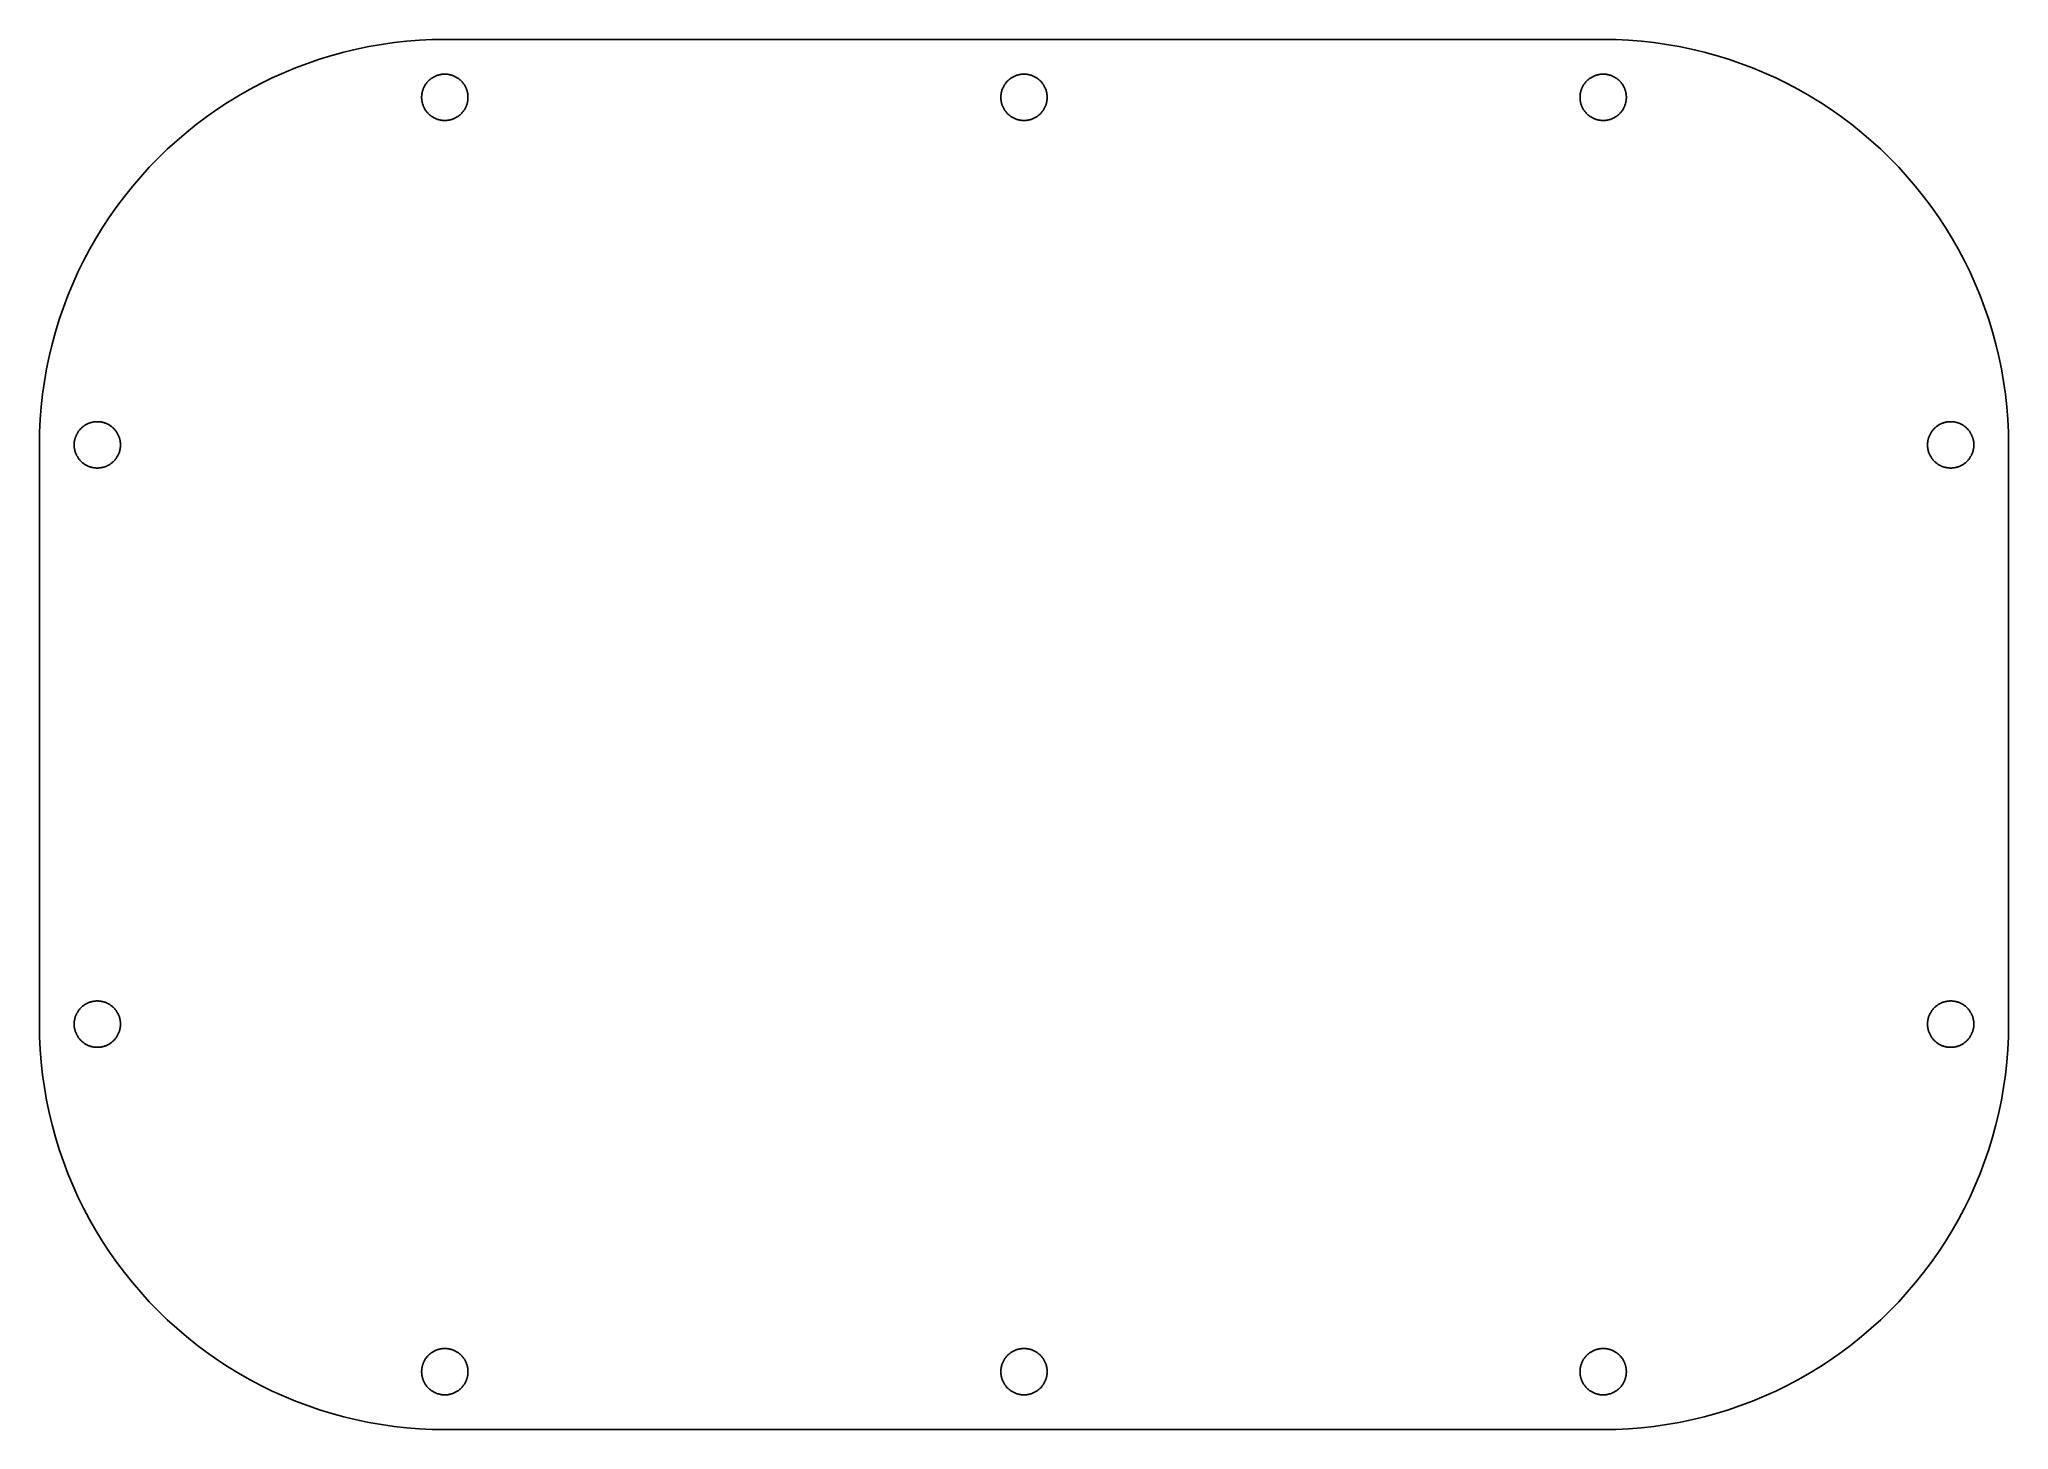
# Model space of a CAD drawing. Header units: metres. Extents: x -85 to 85, y -60 to 60.
import ezdxf

# ---------------------------------------------------------------- set-up
doc = ezdxf.new("R2010")
doc.units = ezdxf.units.M

msp = doc.modelspace()

# ---------------------------------------------------------------- linework, layer by layer
for p, q in [((-55.4752, 59.5691), (-56.5583, 59.3801)), ((-54.3867, 59.724), (-55.4752, 59.5691)), ((-53.2938, 59.8447), (-54.3867, 59.724)), ((-52.1977, 59.9309), (-53.2938, 59.8447)), ((-51.0994, 59.9827), (-52.1977, 59.9309)), ((-50, 60), (-51.0994, 59.9827)), ((50, 60), (-50, 60)), ((51.0994, 59.9827), (50, 60)), ((52.1977, 59.9309), (51.0994, 59.9827)), ((53.2938, 59.8447), (52.1977, 59.9309)), ((54.3867, 59.724), (53.2938, 59.8447)), ((55.4752, 59.5691), (54.3867, 59.724)), ((56.5583, 59.3801), (55.4752, 59.5691)), ((-61.8558, 57.9308), (-62.8844, 57.5422)), ((-60.8156, 58.287), (-61.8558, 57.9308)), ((-59.7647, 58.6103), (-60.8156, 58.287)), ((-58.7041, 58.9004), (-59.7647, 58.6103)), ((-57.635, 59.1571), (-58.7041, 58.9004)), ((-56.5583, 59.3801), (-57.635, 59.1571)), ((57.635, 59.1571), (56.5583, 59.3801)), ((58.7041, 58.9004), (57.635, 59.1571)), ((59.7647, 58.6103), (58.7041, 58.9004)), ((60.8156, 58.287), (59.7647, 58.6103)), ((61.8558, 57.9308), (60.8156, 58.287)), ((62.8844, 57.5422), (61.8558, 57.9308)), ((-65.8897, 56.1852), (-66.8614, 55.6707)), ((-64.9023, 56.6689), (-65.8897, 56.1852)), ((-63.9002, 57.1214), (-64.9023, 56.6689)), ((-62.8844, 57.5422), (-63.9002, 57.1214)), ((-51.6886, 56.0716), (-51.6542, 56.1242)), ((-51.6542, 56.1242), (-51.618, 56.1756)), ((-51.618, 56.1756), (-51.5803, 56.2258)), ((-51.5803, 56.2258), (-51.541, 56.2748)), ((-51.541, 56.2748), (-51.5002, 56.3226)), ((-51.5002, 56.3226), (-51.4579, 56.3691)), ((-51.4579, 56.3691), (-51.4142, 56.4142)), ((-51.4142, 56.4142), (-51.3691, 56.4579)), ((-51.3691, 56.4579), (-51.3226, 56.5002)), ((-51.3226, 56.5002), (-51.2748, 56.541)), ((-51.2748, 56.541), (-51.2258, 56.5803)), ((-51.2258, 56.5803), (-51.1756, 56.618)), ((-51.1756, 56.618), (-51.1242, 56.6542)), ((-51.1242, 56.6542), (-51.0716, 56.6886)), ((-51.0716, 56.6886), (-51.0181, 56.7215)), ((-51.0181, 56.7215), (-50.9635, 56.7526)), ((-50.9635, 56.7526), (-50.908, 56.782)), ((-50.908, 56.782), (-50.8515, 56.8096)), ((-50.8515, 56.8096), (-50.7943, 56.8355)), ((-50.7943, 56.8355), (-50.7362, 56.8595)), ((-50.7362, 56.8595), (-50.6775, 56.8818)), ((-50.6775, 56.8818), (-50.618, 56.9021)), ((-50.618, 56.9021), (-50.558, 56.9206)), ((-50.558, 56.9206), (-50.4974, 56.9372)), ((-50.4974, 56.9372), (-50.4363, 56.9518)), ((-50.4363, 56.9518), (-50.3748, 56.9646)), ((-50.3748, 56.9646), (-50.3129, 56.9754)), ((-50.3129, 56.9754), (-50.2507, 56.9842)), ((-50.2507, 56.9842), (-50.1882, 56.9911)), ((-50.1882, 56.9911), (-50.1256, 56.996)), ((-50.1256, 56.996), (-50.0628, 56.999)), ((-50.0628, 56.999), (-50, 57)), ((-50, 57), (-49.9372, 56.999)), ((-49.9372, 56.999), (-49.8744, 56.996)), ((-49.8744, 56.996), (-49.8118, 56.9911)), ((-49.8118, 56.9911), (-49.7493, 56.9842)), ((-49.7493, 56.9842), (-49.6871, 56.9754)), ((-49.6871, 56.9754), (-49.6252, 56.9646)), ((-49.6252, 56.9646), (-49.5637, 56.9518)), ((-49.5637, 56.9518), (-49.5026, 56.9372)), ((-49.5026, 56.9372), (-49.442, 56.9206)), ((-49.442, 56.9206), (-49.382, 56.9021)), ((-49.382, 56.9021), (-49.3225, 56.8818)), ((-49.3225, 56.8818), (-49.2637, 56.8595)), ((-49.2637, 56.8595), (-49.2057, 56.8355)), ((-49.2057, 56.8355), (-49.1484, 56.8096)), ((-49.1484, 56.8096), (-49.092, 56.782)), ((-49.092, 56.782), (-49.0365, 56.7526)), ((-49.0365, 56.7526), (-48.9819, 56.7215)), ((-48.9819, 56.7215), (-48.9283, 56.6886)), ((-48.9283, 56.6886), (-48.8758, 56.6542)), ((-48.8758, 56.6542), (-48.8244, 56.618)), ((-48.8244, 56.618), (-48.7742, 56.5803)), ((-48.7742, 56.5803), (-48.7251, 56.541)), ((-48.7251, 56.541), (-48.6774, 56.5002)), ((-48.6774, 56.5002), (-48.6309, 56.4579)), ((-48.6309, 56.4579), (-48.5858, 56.4142)), ((-48.5858, 56.4142), (-48.5421, 56.3691)), ((-48.5421, 56.3691), (-48.4998, 56.3226)), ((-48.4998, 56.3226), (-48.459, 56.2748)), ((-48.459, 56.2748), (-48.4197, 56.2258)), ((-48.4197, 56.2258), (-48.382, 56.1756)), ((-48.382, 56.1756), (-48.3458, 56.1242)), ((-48.3458, 56.1242), (-48.3113, 56.0716)), ((-1.68864, 56.0716), (-1.65416, 56.1242)), ((-1.65416, 56.1242), (-1.61803, 56.1756)), ((-1.61803, 56.1756), (-1.58031, 56.2258)), ((-1.58031, 56.2258), (-1.54102, 56.2748)), ((-1.54102, 56.2748), (-1.50021, 56.3226)), ((-1.50021, 56.3226), (-1.45793, 56.3691)), ((-1.45793, 56.3691), (-1.4142, 56.4142)), ((-1.4142, 56.4142), (-1.36908, 56.4579)), ((-1.36908, 56.4579), (-1.32262, 56.5002)), ((-1.32262, 56.5002), (-1.27484, 56.541)), ((-1.27484, 56.541), (-1.2258, 56.5803)), ((-1.2258, 56.5803), (-1.17557, 56.618)), ((-1.17557, 56.618), (-1.12416, 56.6542)), ((-1.12416, 56.6542), (-1.07164, 56.6886)), ((-1.07164, 56.6886), (-1.01808, 56.7215)), ((-1.01808, 56.7215), (-0.963501, 56.7526)), ((-0.963501, 56.7526), (-0.907974, 56.782)), ((-0.907974, 56.782), (-0.851547, 56.8096)), ((-0.851547, 56.8096), (-0.794281, 56.8355)), ((-0.794281, 56.8355), (-0.736237, 56.8595)), ((-0.736237, 56.8595), (-0.677475, 56.8818)), ((-0.677475, 56.8818), (-0.618027, 56.9021)), ((-0.618027, 56.9021), (-0.557968, 56.9206)), ((-0.557968, 56.9206), (-0.497375, 56.9372)), ((-0.497375, 56.9372), (-0.436279, 56.9518)), ((-0.436279, 56.9518), (-0.374756, 56.9646)), ((-0.374756, 56.9646), (-0.312866, 56.9754)), ((-0.312866, 56.9754), (-0.250656, 56.9842)), ((-0.250656, 56.9842), (-0.188202, 56.9911)), ((-0.188202, 56.9911), (-0.12558, 56.996)), ((-0.12558, 56.996), (-0.06282, 56.999)), ((-0.06282, 56.999), (0, 57)), ((0, 57), (0.06282, 56.999)), ((0.06282, 56.999), (0.12558, 56.996)), ((0.12558, 56.996), (0.188202, 56.9911)), ((0.188202, 56.9911), (0.250656, 56.9842)), ((0.250656, 56.9842), (0.312866, 56.9754)), ((0.312866, 56.9754), (0.374756, 56.9646)), ((0.374756, 56.9646), (0.436279, 56.9518)), ((0.436279, 56.9518), (0.497375, 56.9372)), ((0.497375, 56.9372), (0.557968, 56.9206)), ((0.557968, 56.9206), (0.618027, 56.9021)), ((0.618027, 56.9021), (0.677475, 56.8818)), ((0.677475, 56.8818), (0.736237, 56.8595)), ((0.736237, 56.8595), (0.794281, 56.8355)), ((0.794281, 56.8355), (0.851547, 56.8096)), ((0.851547, 56.8096), (0.907974, 56.782)), ((0.907974, 56.782), (0.963501, 56.7526)), ((0.963501, 56.7526), (1.01808, 56.7215)), ((1.01808, 56.7215), (1.07164, 56.6886)), ((1.07164, 56.6886), (1.12416, 56.6542)), ((1.12416, 56.6542), (1.17557, 56.618)), ((1.17557, 56.618), (1.2258, 56.5803)), ((1.2258, 56.5803), (1.27484, 56.541)), ((1.27484, 56.541), (1.32262, 56.5002)), ((1.32262, 56.5002), (1.36908, 56.4579)), ((1.36908, 56.4579), (1.4142, 56.4142)), ((1.4142, 56.4142), (1.45793, 56.3691)), ((1.45793, 56.3691), (1.50021, 56.3226)), ((1.50021, 56.3226), (1.54102, 56.2748)), ((1.54102, 56.2748), (1.58031, 56.2258)), ((1.58031, 56.2258), (1.61803, 56.1756)), ((1.61803, 56.1756), (1.65416, 56.1242)), ((1.65416, 56.1242), (1.68864, 56.0716)), ((48.3113, 56.0716), (48.3458, 56.1242)), ((48.3458, 56.1242), (48.382, 56.1756)), ((48.382, 56.1756), (48.4197, 56.2258)), ((48.4197, 56.2258), (48.459, 56.2748)), ((48.459, 56.2748), (48.4998, 56.3226)), ((48.4998, 56.3226), (48.5421, 56.3691)), ((48.5421, 56.3691), (48.5858, 56.4142)), ((48.5858, 56.4142), (48.6309, 56.4579)), ((48.6309, 56.4579), (48.6774, 56.5002)), ((48.6774, 56.5002), (48.7251, 56.541)), ((48.7251, 56.541), (48.7742, 56.5803)), ((48.7742, 56.5803), (48.8244, 56.618)), ((48.8244, 56.618), (48.8758, 56.6542)), ((48.8758, 56.6542), (48.9283, 56.6886)), ((48.9283, 56.6886), (48.9819, 56.7215)), ((48.9819, 56.7215), (49.0365, 56.7526)), ((49.0365, 56.7526), (49.092, 56.782)), ((49.092, 56.782), (49.1484, 56.8096)), ((49.1484, 56.8096), (49.2057, 56.8355)), ((49.2057, 56.8355), (49.2637, 56.8595)), ((49.2637, 56.8595), (49.3225, 56.8818)), ((49.3225, 56.8818), (49.382, 56.9021)), ((49.382, 56.9021), (49.442, 56.9206)), ((49.442, 56.9206), (49.5026, 56.9372)), ((49.5026, 56.9372), (49.5637, 56.9518)), ((49.5637, 56.9518), (49.6252, 56.9646)), ((49.6252, 56.9646), (49.6871, 56.9754)), ((49.6871, 56.9754), (49.7493, 56.9842)), ((49.7493, 56.9842), (49.8118, 56.9911)), ((49.8118, 56.9911), (49.8744, 56.996)), ((49.8744, 56.996), (49.9372, 56.999)), ((49.9372, 56.999), (50, 57)), ((50, 57), (50.0628, 56.999)), ((50.0628, 56.999), (50.1256, 56.996)), ((50.1256, 56.996), (50.1882, 56.9911)), ((50.1882, 56.9911), (50.2507, 56.9842)), ((50.2507, 56.9842), (50.3129, 56.9754)), ((50.3129, 56.9754), (50.3748, 56.9646)), ((50.3748, 56.9646), (50.4363, 56.9518)), ((50.4363, 56.9518), (50.4974, 56.9372)), ((50.4974, 56.9372), (50.558, 56.9206)), ((50.558, 56.9206), (50.618, 56.9021)), ((50.618, 56.9021), (50.6775, 56.8818)), ((50.6775, 56.8818), (50.7362, 56.8595)), ((50.7362, 56.8595), (50.7943, 56.8355)), ((50.7943, 56.8355), (50.8515, 56.8096)), ((50.8515, 56.8096), (50.908, 56.782)), ((50.908, 56.782), (50.9635, 56.7526)), ((50.9635, 56.7526), (51.0181, 56.7215)), ((51.0181, 56.7215), (51.0716, 56.6886)), ((51.0716, 56.6886), (51.1242, 56.6542)), ((51.1242, 56.6542), (51.1756, 56.618)), ((51.1756, 56.618), (51.2258, 56.5803)), ((51.2258, 56.5803), (51.2748, 56.541)), ((51.2748, 56.541), (51.3226, 56.5002)), ((51.3226, 56.5002), (51.3691, 56.4579)), ((51.3691, 56.4579), (51.4142, 56.4142)), ((51.4142, 56.4142), (51.4579, 56.3691)), ((51.4579, 56.3691), (51.5002, 56.3226)), ((51.5002, 56.3226), (51.541, 56.2748)), ((51.541, 56.2748), (51.5803, 56.2258)), ((51.5803, 56.2258), (51.618, 56.1756)), ((51.618, 56.1756), (51.6542, 56.1242)), ((51.6542, 56.1242), (51.6886, 56.0716)), ((63.9002, 57.1214), (62.8844, 57.5422)), ((64.9023, 56.6689), (63.9002, 57.1214)), ((65.8897, 56.1852), (64.9023, 56.6689)), ((66.8614, 55.6707), (65.8897, 56.1852)), ((-68.7539, 54.5515), (-69.6729, 53.9478)), ((-67.8164, 55.126), (-68.7539, 54.5515)), ((-66.8614, 55.6707), (-67.8164, 55.126)), ((-52, 55), (-51.999, 55.0628)), ((-51.999, 54.9372), (-52, 55)), ((-51.999, 55.0628), (-51.996, 55.1256)), ((-51.996, 54.8744), (-51.999, 54.9372)), ((-51.996, 55.1256), (-51.9911, 55.1882)), ((-51.9911, 54.8118), (-51.996, 54.8744)), ((-51.9911, 55.1882), (-51.9842, 55.2507)), ((-51.9842, 54.7493), (-51.9911, 54.8118)), ((-51.9842, 55.2507), (-51.9754, 55.3129)), ((-51.9754, 54.6871), (-51.9842, 54.7493)), ((-51.9754, 55.3129), (-51.9646, 55.3748)), ((-51.9646, 54.6252), (-51.9754, 54.6871)), ((-51.9646, 55.3748), (-51.9518, 55.4363)), ((-51.9518, 54.5637), (-51.9646, 54.6252)), ((-51.9518, 55.4363), (-51.9372, 55.4974)), ((-51.9372, 54.5026), (-51.9518, 54.5637)), ((-51.9372, 55.4974), (-51.9206, 55.558)), ((-51.9206, 54.442), (-51.9372, 54.5026)), ((-51.9206, 55.558), (-51.9021, 55.618)), ((-51.9021, 54.382), (-51.9206, 54.442)), ((-51.9021, 55.618), (-51.8818, 55.6775)), ((-51.8818, 55.6775), (-51.8595, 55.7362)), ((-51.8595, 55.7362), (-51.8355, 55.7943)), ((-51.8355, 55.7943), (-51.8096, 55.8515)), ((-51.8096, 55.8515), (-51.782, 55.908)), ((-51.782, 55.908), (-51.7526, 55.9635)), ((-51.7526, 55.9635), (-51.7215, 56.0181)), ((-51.7215, 56.0181), (-51.6886, 56.0716)), ((-48.3113, 56.0716), (-48.2785, 56.0181)), ((-48.2785, 56.0181), (-48.2474, 55.9635)), ((-48.2474, 55.9635), (-48.218, 55.908)), ((-48.218, 55.908), (-48.1903, 55.8515)), ((-48.1903, 55.8515), (-48.1645, 55.7943)), ((-48.1645, 55.7943), (-48.1404, 55.7362)), ((-48.1404, 55.7362), (-48.1182, 55.6775)), ((-48.1182, 55.6775), (-48.0979, 55.618)), ((-48.0979, 55.618), (-48.0794, 55.558)), ((-48.0794, 54.442), (-48.0979, 54.382)), ((-48.0794, 55.558), (-48.0628, 55.4974)), ((-48.0628, 54.5026), (-48.0794, 54.442)), ((-48.0628, 55.4974), (-48.0482, 55.4363)), ((-48.0482, 54.5637), (-48.0628, 54.5026)), ((-48.0482, 55.4363), (-48.0354, 55.3748)), ((-48.0354, 54.6252), (-48.0482, 54.5637)), ((-48.0354, 55.3748), (-48.0246, 55.3129)), ((-48.0246, 54.6871), (-48.0354, 54.6252)), ((-48.0246, 55.3129), (-48.0158, 55.2507)), ((-48.0158, 54.7493), (-48.0246, 54.6871)), ((-48.0158, 55.2507), (-48.0089, 55.1882)), ((-48.0089, 54.8118), (-48.0158, 54.7493)), ((-48.0089, 55.1882), (-48.0039, 55.1256)), ((-48.0039, 54.8744), (-48.0089, 54.8118)), ((-48.0039, 55.1256), (-48.001, 55.0628)), ((-48.001, 54.9372), (-48.0039, 54.8744)), ((-48.001, 55.0628), (-48, 55)), ((-48, 55), (-48.001, 54.9372)), ((-2, 55), (-1.99901, 55.0628)), ((-1.99901, 54.9372), (-2, 55)), ((-1.99901, 55.0628), (-1.99605, 55.1256)), ((-1.99605, 54.8744), (-1.99901, 54.9372)), ((-1.99605, 55.1256), (-1.99112, 55.1882)), ((-1.99112, 54.8118), (-1.99605, 54.8744)), ((-1.99112, 55.1882), (-1.98422, 55.2507)), ((-1.98422, 54.7493), (-1.99112, 54.8118)), ((-1.98422, 55.2507), (-1.97537, 55.3129)), ((-1.97537, 54.6871), (-1.98422, 54.7493)), ((-1.97537, 55.3129), (-1.96457, 55.3748)), ((-1.96457, 54.6252), (-1.97537, 54.6871)), ((-1.96457, 55.3748), (-1.95183, 55.4363)), ((-1.95183, 54.5637), (-1.96457, 54.6252)), ((-1.95183, 55.4363), (-1.93716, 55.4974)), ((-1.93716, 54.5026), (-1.95183, 54.5637)), ((-1.93716, 55.4974), (-1.92058, 55.558)), ((-1.92058, 54.442), (-1.93716, 54.5026)), ((-1.92058, 55.558), (-1.9021, 55.618)), ((-1.9021, 54.382), (-1.92058, 54.442)), ((-1.9021, 55.618), (-1.88176, 55.6775)), ((-1.88176, 55.6775), (-1.85954, 55.7362)), ((-1.85954, 55.7362), (-1.83549, 55.7943)), ((-1.83549, 55.7943), (-1.80965, 55.8515)), ((-1.80965, 55.8515), (-1.78201, 55.908)), ((-1.78201, 55.908), (-1.75261, 55.9635)), ((-1.75261, 55.9635), (-1.72148, 56.0181)), ((-1.72148, 56.0181), (-1.68864, 56.0716)), ((1.68864, 56.0716), (1.72148, 56.0181)), ((1.72148, 56.0181), (1.75261, 55.9635)), ((1.75261, 55.9635), (1.78201, 55.908)), ((1.78201, 55.908), (1.80965, 55.8515)), ((1.80965, 55.8515), (1.83549, 55.7943)), ((1.83549, 55.7943), (1.85954, 55.7362)), ((1.85954, 55.7362), (1.88176, 55.6775)), ((1.88176, 55.6775), (1.9021, 55.618)), ((1.9021, 55.618), (1.92058, 55.558)), ((1.92058, 54.442), (1.9021, 54.382)), ((1.92058, 55.558), (1.93716, 55.4974)), ((1.93716, 54.5026), (1.92058, 54.442)), ((1.93716, 55.4974), (1.95183, 55.4363)), ((1.95183, 54.5637), (1.93716, 54.5026)), ((1.95183, 55.4363), (1.96457, 55.3748)), ((1.96457, 54.6252), (1.95183, 54.5637)), ((1.96457, 55.3748), (1.97537, 55.3129)), ((1.97537, 54.6871), (1.96457, 54.6252)), ((1.97537, 55.3129), (1.98422, 55.2507)), ((1.98422, 54.7493), (1.97537, 54.6871)), ((1.98422, 55.2507), (1.99112, 55.1882)), ((1.99112, 54.8118), (1.98422, 54.7493)), ((1.99112, 55.1882), (1.99605, 55.1256)), ((1.99605, 54.8744), (1.99112, 54.8118)), ((1.99605, 55.1256), (1.99901, 55.0628)), ((1.99901, 54.9372), (1.99605, 54.8744)), ((1.99901, 55.0628), (2, 55)), ((2, 55), (1.99901, 54.9372)), ((48, 55), (48.001, 55.0628)), ((48.001, 54.9372), (48, 55)), ((48.001, 55.0628), (48.0039, 55.1256)), ((48.0039, 54.8744), (48.001, 54.9372)), ((48.0039, 55.1256), (48.0089, 55.1882)), ((48.0089, 54.8118), (48.0039, 54.8744)), ((48.0089, 55.1882), (48.0158, 55.2507)), ((48.0158, 54.7493), (48.0089, 54.8118)), ((48.0158, 55.2507), (48.0246, 55.3129)), ((48.0246, 54.6871), (48.0158, 54.7493)), ((48.0246, 55.3129), (48.0354, 55.3748)), ((48.0354, 54.6252), (48.0246, 54.6871)), ((48.0354, 55.3748), (48.0482, 55.4363)), ((48.0482, 54.5637), (48.0354, 54.6252)), ((48.0482, 55.4363), (48.0628, 55.4974)), ((48.0628, 54.5026), (48.0482, 54.5637)), ((48.0628, 55.4974), (48.0794, 55.558)), ((48.0794, 54.442), (48.0628, 54.5026)), ((48.0794, 55.558), (48.0979, 55.618)), ((48.0979, 54.382), (48.0794, 54.442)), ((48.0979, 55.618), (48.1182, 55.6775)), ((48.1182, 55.6775), (48.1404, 55.7362)), ((48.1404, 55.7362), (48.1645, 55.7943)), ((48.1645, 55.7943), (48.1903, 55.8515)), ((48.1903, 55.8515), (48.218, 55.908)), ((48.218, 55.908), (48.2474, 55.9635)), ((48.2474, 55.9635), (48.2785, 56.0181)), ((48.2785, 56.0181), (48.3113, 56.0716)), ((51.6886, 56.0716), (51.7215, 56.0181)), ((51.7215, 56.0181), (51.7526, 55.9635)), ((51.7526, 55.9635), (51.782, 55.908)), ((51.782, 55.908), (51.8096, 55.8515)), ((51.8096, 55.8515), (51.8355, 55.7943)), ((51.8355, 55.7943), (51.8595, 55.7362)), ((51.8595, 55.7362), (51.8818, 55.6775)), ((51.8818, 55.6775), (51.9021, 55.618)), ((51.9021, 55.618), (51.9206, 55.558)), ((51.9206, 54.442), (51.9021, 54.382)), ((51.9206, 55.558), (51.9372, 55.4974)), ((51.9372, 54.5026), (51.9206, 54.442)), ((51.9372, 55.4974), (51.9518, 55.4363)), ((51.9518, 54.5637), (51.9372, 54.5026)), ((51.9518, 55.4363), (51.9646, 55.3748)), ((51.9646, 54.6252), (51.9518, 54.5637)), ((51.9646, 55.3748), (51.9754, 55.3129)), ((51.9754, 54.6871), (51.9646, 54.6252)), ((51.9754, 55.3129), (51.9842, 55.2507)), ((51.9842, 54.7493), (51.9754, 54.6871)), ((51.9842, 55.2507), (51.9911, 55.1882)), ((51.9911, 54.8118), (51.9842, 54.7493)), ((51.9911, 55.1882), (51.996, 55.1256)), ((51.996, 54.8744), (51.9911, 54.8118)), ((51.996, 55.1256), (51.999, 55.0628)), ((51.999, 54.9372), (51.996, 54.8744)), ((51.999, 55.0628), (52, 55)), ((52, 55), (51.999, 54.9372)), ((67.8164, 55.126), (66.8614, 55.6707)), ((68.7539, 54.5515), (67.8164, 55.126)), ((69.6729, 53.9478), (68.7539, 54.5515)), ((-70.5725, 53.3156), (-71.4517, 52.6554)), ((-69.6729, 53.9478), (-70.5725, 53.3156)), ((-51.8818, 54.3225), (-51.9021, 54.382)), ((-51.8595, 54.2637), (-51.8818, 54.3225)), ((-51.8355, 54.2057), (-51.8595, 54.2637)), ((-51.8096, 54.1484), (-51.8355, 54.2057)), ((-51.782, 54.092), (-51.8096, 54.1484)), ((-51.7526, 54.0365), (-51.782, 54.092)), ((-51.7215, 53.9819), (-51.7526, 54.0365)), ((-51.6886, 53.9283), (-51.7215, 53.9819)), ((-51.6542, 53.8758), (-51.6886, 53.9283)), ((-51.618, 53.8244), (-51.6542, 53.8758)), ((-51.5803, 53.7742), (-51.618, 53.8244)), ((-51.541, 53.7251), (-51.5803, 53.7742)), ((-51.5002, 53.6774), (-51.541, 53.7251)), ((-51.4579, 53.6309), (-51.5002, 53.6774)), ((-51.4142, 53.5858), (-51.4579, 53.6309)), ((-51.3691, 53.5421), (-51.4142, 53.5858)), ((-51.3226, 53.4998), (-51.3691, 53.5421)), ((-51.2748, 53.459), (-51.3226, 53.4998)), ((-51.2258, 53.4197), (-51.2748, 53.459)), ((-51.1756, 53.382), (-51.2258, 53.4197)), ((-51.1242, 53.3458), (-51.1756, 53.382)), ((-51.0716, 53.3113), (-51.1242, 53.3458)), ((-51.0181, 53.2785), (-51.0716, 53.3113)), ((-50.9635, 53.2474), (-51.0181, 53.2785)), ((-50.908, 53.218), (-50.9635, 53.2474)), ((-50.8515, 53.1903), (-50.908, 53.218)), ((-50.7943, 53.1645), (-50.8515, 53.1903)), ((-50.7362, 53.1404), (-50.7943, 53.1645)), ((-50.6775, 53.1182), (-50.7362, 53.1404)), ((-50.618, 53.0979), (-50.6775, 53.1182)), ((-50.558, 53.0794), (-50.618, 53.0979)), ((-50.4974, 53.0628), (-50.558, 53.0794)), ((-50.4363, 53.0482), (-50.4974, 53.0628)), ((-50.3748, 53.0354), (-50.4363, 53.0482)), ((-50.3129, 53.0246), (-50.3748, 53.0354)), ((-50.2507, 53.0158), (-50.3129, 53.0246)), ((-50.1882, 53.0089), (-50.2507, 53.0158)), ((-50.1256, 53.0039), (-50.1882, 53.0089)), ((-50.0628, 53.001), (-50.1256, 53.0039)), ((-50, 53), (-50.0628, 53.001)), ((-49.9372, 53.001), (-50, 53)), ((-49.8744, 53.0039), (-49.9372, 53.001)), ((-49.8118, 53.0089), (-49.8744, 53.0039)), ((-49.7493, 53.0158), (-49.8118, 53.0089)), ((-49.6871, 53.0246), (-49.7493, 53.0158)), ((-49.6252, 53.0354), (-49.6871, 53.0246)), ((-49.5637, 53.0482), (-49.6252, 53.0354)), ((-49.5026, 53.0628), (-49.5637, 53.0482)), ((-49.442, 53.0794), (-49.5026, 53.0628)), ((-49.382, 53.0979), (-49.442, 53.0794)), ((-49.3225, 53.1182), (-49.382, 53.0979)), ((-49.2637, 53.1404), (-49.3225, 53.1182)), ((-49.2057, 53.1645), (-49.2637, 53.1404)), ((-49.1484, 53.1903), (-49.2057, 53.1645)), ((-49.092, 53.218), (-49.1484, 53.1903)), ((-49.0365, 53.2474), (-49.092, 53.218)), ((-48.9819, 53.2785), (-49.0365, 53.2474)), ((-48.9283, 53.3113), (-48.9819, 53.2785)), ((-48.8758, 53.3458), (-48.9283, 53.3113)), ((-48.8244, 53.382), (-48.8758, 53.3458)), ((-48.7742, 53.4197), (-48.8244, 53.382)), ((-48.7251, 53.459), (-48.7742, 53.4197)), ((-48.6774, 53.4998), (-48.7251, 53.459)), ((-48.6309, 53.5421), (-48.6774, 53.4998)), ((-48.5858, 53.5858), (-48.6309, 53.5421)), ((-48.5421, 53.6309), (-48.5858, 53.5858)), ((-48.4998, 53.6774), (-48.5421, 53.6309)), ((-48.459, 53.7251), (-48.4998, 53.6774)), ((-48.4197, 53.7742), (-48.459, 53.7251)), ((-48.382, 53.8244), (-48.4197, 53.7742)), ((-48.3458, 53.8758), (-48.382, 53.8244)), ((-48.3113, 53.9283), (-48.3458, 53.8758)), ((-48.2785, 53.9819), (-48.3113, 53.9283)), ((-48.2474, 54.0365), (-48.2785, 53.9819)), ((-48.218, 54.092), (-48.2474, 54.0365)), ((-48.1903, 54.1484), (-48.218, 54.092)), ((-48.1645, 54.2057), (-48.1903, 54.1484)), ((-48.1404, 54.2637), (-48.1645, 54.2057)), ((-48.1182, 54.3225), (-48.1404, 54.2637)), ((-48.0979, 54.382), (-48.1182, 54.3225)), ((-1.88176, 54.3225), (-1.9021, 54.382)), ((-1.85954, 54.2637), (-1.88176, 54.3225)), ((-1.83549, 54.2057), (-1.85954, 54.2637)), ((-1.80965, 54.1484), (-1.83549, 54.2057)), ((-1.78201, 54.092), (-1.80965, 54.1484)), ((-1.75261, 54.0365), (-1.78201, 54.092)), ((-1.72148, 53.9819), (-1.75261, 54.0365)), ((-1.68864, 53.9283), (-1.72148, 53.9819)), ((-1.65416, 53.8758), (-1.68864, 53.9283)), ((-1.61803, 53.8244), (-1.65416, 53.8758)), ((-1.58031, 53.7742), (-1.61803, 53.8244)), ((-1.54102, 53.7251), (-1.58031, 53.7742)), ((-1.50021, 53.6774), (-1.54102, 53.7251)), ((-1.45793, 53.6309), (-1.50021, 53.6774)), ((-1.4142, 53.5858), (-1.45793, 53.6309)), ((-1.36908, 53.5421), (-1.4142, 53.5858)), ((-1.32262, 53.4998), (-1.36908, 53.5421)), ((-1.27484, 53.459), (-1.32262, 53.4998)), ((-1.2258, 53.4197), (-1.27484, 53.459)), ((-1.17557, 53.382), (-1.2258, 53.4197)), ((-1.12416, 53.3458), (-1.17557, 53.382)), ((-1.07164, 53.3113), (-1.12416, 53.3458)), ((-1.01808, 53.2785), (-1.07164, 53.3113)), ((-0.963501, 53.2474), (-1.01808, 53.2785)), ((-0.907974, 53.218), (-0.963501, 53.2474)), ((-0.851547, 53.1903), (-0.907974, 53.218)), ((-0.794281, 53.1645), (-0.851547, 53.1903)), ((-0.736237, 53.1404), (-0.794281, 53.1645)), ((-0.677475, 53.1182), (-0.736237, 53.1404)), ((-0.618027, 53.0979), (-0.677475, 53.1182)), ((-0.557968, 53.0794), (-0.618027, 53.0979)), ((-0.497375, 53.0628), (-0.557968, 53.0794)), ((-0.436279, 53.0482), (-0.497375, 53.0628)), ((-0.374756, 53.0354), (-0.436279, 53.0482)), ((-0.312866, 53.0246), (-0.374756, 53.0354)), ((-0.250656, 53.0158), (-0.312866, 53.0246)), ((-0.188202, 53.0089), (-0.250656, 53.0158)), ((-0.12558, 53.0039), (-0.188202, 53.0089)), ((-0.06282, 53.001), (-0.12558, 53.0039)), ((0, 53), (-0.06282, 53.001)), ((0.06282, 53.001), (0, 53)), ((0.12558, 53.0039), (0.06282, 53.001)), ((0.188202, 53.0089), (0.12558, 53.0039)), ((0.250656, 53.0158), (0.188202, 53.0089)), ((0.312866, 53.0246), (0.250656, 53.0158)), ((0.374756, 53.0354), (0.312866, 53.0246)), ((0.436279, 53.0482), (0.374756, 53.0354)), ((0.497375, 53.0628), (0.436279, 53.0482)), ((0.557968, 53.0794), (0.497375, 53.0628)), ((0.618027, 53.0979), (0.557968, 53.0794)), ((0.677475, 53.1182), (0.618027, 53.0979)), ((0.736237, 53.1404), (0.677475, 53.1182)), ((0.794281, 53.1645), (0.736237, 53.1404)), ((0.851547, 53.1903), (0.794281, 53.1645)), ((0.907974, 53.218), (0.851547, 53.1903)), ((0.963501, 53.2474), (0.907974, 53.218)), ((1.01808, 53.2785), (0.963501, 53.2474)), ((1.07164, 53.3113), (1.01808, 53.2785)), ((1.12416, 53.3458), (1.07164, 53.3113)), ((1.17557, 53.382), (1.12416, 53.3458)), ((1.2258, 53.4197), (1.17557, 53.382)), ((1.27484, 53.459), (1.2258, 53.4197)), ((1.32262, 53.4998), (1.27484, 53.459)), ((1.36908, 53.5421), (1.32262, 53.4998)), ((1.4142, 53.5858), (1.36908, 53.5421)), ((1.45793, 53.6309), (1.4142, 53.5858)), ((1.50021, 53.6774), (1.45793, 53.6309)), ((1.54102, 53.7251), (1.50021, 53.6774)), ((1.58031, 53.7742), (1.54102, 53.7251)), ((1.61803, 53.8244), (1.58031, 53.7742)), ((1.65416, 53.8758), (1.61803, 53.8244)), ((1.68864, 53.9283), (1.65416, 53.8758)), ((1.72148, 53.9819), (1.68864, 53.9283)), ((1.75261, 54.0365), (1.72148, 53.9819)), ((1.78201, 54.092), (1.75261, 54.0365)), ((1.80965, 54.1484), (1.78201, 54.092)), ((1.83549, 54.2057), (1.80965, 54.1484)), ((1.85954, 54.2637), (1.83549, 54.2057)), ((1.88176, 54.3225), (1.85954, 54.2637)), ((1.9021, 54.382), (1.88176, 54.3225)), ((48.1182, 54.3225), (48.0979, 54.382)), ((48.1404, 54.2637), (48.1182, 54.3225)), ((48.1645, 54.2057), (48.1404, 54.2637)), ((48.1903, 54.1484), (48.1645, 54.2057)), ((48.218, 54.092), (48.1903, 54.1484)), ((48.2474, 54.0365), (48.218, 54.092)), ((48.2785, 53.9819), (48.2474, 54.0365)), ((48.3113, 53.9283), (48.2785, 53.9819)), ((48.3458, 53.8758), (48.3113, 53.9283)), ((48.382, 53.8244), (48.3458, 53.8758)), ((48.4197, 53.7742), (48.382, 53.8244)), ((48.459, 53.7251), (48.4197, 53.7742)), ((48.4998, 53.6774), (48.459, 53.7251)), ((48.5421, 53.6309), (48.4998, 53.6774)), ((48.5858, 53.5858), (48.5421, 53.6309)), ((48.6309, 53.5421), (48.5858, 53.5858)), ((48.6774, 53.4998), (48.6309, 53.5421)), ((48.7251, 53.459), (48.6774, 53.4998)), ((48.7742, 53.4197), (48.7251, 53.459)), ((48.8244, 53.382), (48.7742, 53.4197)), ((48.8758, 53.3458), (48.8244, 53.382)), ((48.9283, 53.3113), (48.8758, 53.3458)), ((48.9819, 53.2785), (48.9283, 53.3113)), ((49.0365, 53.2474), (48.9819, 53.2785)), ((49.092, 53.218), (49.0365, 53.2474)), ((49.1484, 53.1903), (49.092, 53.218)), ((49.2057, 53.1645), (49.1484, 53.1903)), ((49.2637, 53.1404), (49.2057, 53.1645)), ((49.3225, 53.1182), (49.2637, 53.1404)), ((49.382, 53.0979), (49.3225, 53.1182)), ((49.442, 53.0794), (49.382, 53.0979)), ((49.5026, 53.0628), (49.442, 53.0794)), ((49.5637, 53.0482), (49.5026, 53.0628)), ((49.6252, 53.0354), (49.5637, 53.0482)), ((49.6871, 53.0246), (49.6252, 53.0354)), ((49.7493, 53.0158), (49.6871, 53.0246)), ((49.8118, 53.0089), (49.7493, 53.0158)), ((49.8744, 53.0039), (49.8118, 53.0089)), ((49.9372, 53.001), (49.8744, 53.0039)), ((50, 53), (49.9372, 53.001)), ((50.0628, 53.001), (50, 53)), ((50.1256, 53.0039), (50.0628, 53.001)), ((50.1882, 53.0089), (50.1256, 53.0039)), ((50.2507, 53.0158), (50.1882, 53.0089)), ((50.3129, 53.0246), (50.2507, 53.0158)), ((50.3748, 53.0354), (50.3129, 53.0246)), ((50.4363, 53.0482), (50.3748, 53.0354)), ((50.4974, 53.0628), (50.4363, 53.0482)), ((50.558, 53.0794), (50.4974, 53.0628)), ((50.618, 53.0979), (50.558, 53.0794)), ((50.6775, 53.1182), (50.618, 53.0979)), ((50.7362, 53.1404), (50.6775, 53.1182)), ((50.7943, 53.1645), (50.7362, 53.1404)), ((50.8515, 53.1903), (50.7943, 53.1645)), ((50.908, 53.218), (50.8515, 53.1903)), ((50.9635, 53.2474), (50.908, 53.218)), ((51.0181, 53.2785), (50.9635, 53.2474)), ((51.0716, 53.3113), (51.0181, 53.2785)), ((51.1242, 53.3458), (51.0716, 53.3113)), ((51.1756, 53.382), (51.1242, 53.3458)), ((51.2258, 53.4197), (51.1756, 53.382)), ((51.2748, 53.459), (51.2258, 53.4197)), ((51.3226, 53.4998), (51.2748, 53.459)), ((51.3691, 53.5421), (51.3226, 53.4998)), ((51.4142, 53.5858), (51.3691, 53.5421)), ((51.4579, 53.6309), (51.4142, 53.5858)), ((51.5002, 53.6774), (51.4579, 53.6309)), ((51.541, 53.7251), (51.5002, 53.6774)), ((51.5803, 53.7742), (51.541, 53.7251)), ((51.618, 53.8244), (51.5803, 53.7742)), ((51.6542, 53.8758), (51.618, 53.8244)), ((51.6886, 53.9283), (51.6542, 53.8758)), ((51.7215, 53.9819), (51.6886, 53.9283)), ((51.7526, 54.0365), (51.7215, 53.9819)), ((51.782, 54.092), (51.7526, 54.0365)), ((51.8096, 54.1484), (51.782, 54.092)), ((51.8355, 54.2057), (51.8096, 54.1484)), ((51.8595, 54.2637), (51.8355, 54.2057)), ((51.8818, 54.3225), (51.8595, 54.2637)), ((51.9021, 54.382), (51.8818, 54.3225)), ((70.5725, 53.3156), (69.6729, 53.9478)), ((71.4517, 52.6554), (70.5725, 53.3156)), ((-73.1459, 51.2539), (-73.9591, 50.5139)), ((-72.3098, 51.968), (-73.1459, 51.2539)), ((-71.4517, 52.6554), (-72.3098, 51.968)), ((72.3098, 51.968), (71.4517, 52.6554)), ((73.1459, 51.2539), (72.3098, 51.968)), ((73.9591, 50.5139), (73.1459, 51.2539)), ((-74.7487, 49.7487), (-75.5139, 48.9591)), ((-73.9591, 50.5139), (-74.7487, 49.7487)), ((74.7487, 49.7487), (73.9591, 50.5139)), ((75.5139, 48.9591), (74.7487, 49.7487)), ((-76.2539, 48.1459), (-76.968, 47.3098)), ((-75.5139, 48.9591), (-76.2539, 48.1459)), ((76.2539, 48.1459), (75.5139, 48.9591)), ((76.968, 47.3098), (76.2539, 48.1459)), ((-77.6554, 46.4517), (-78.3156, 45.5725)), ((-76.968, 47.3098), (-77.6554, 46.4517)), ((77.6554, 46.4517), (76.968, 47.3098)), ((78.3156, 45.5725), (77.6554, 46.4517)), ((-78.9478, 44.6729), (-79.5515, 43.7539)), ((-78.3156, 45.5725), (-78.9478, 44.6729)), ((78.9478, 44.6729), (78.3156, 45.5725)), ((79.5515, 43.7539), (78.9478, 44.6729)), ((-80.126, 42.8164), (-80.6707, 41.8614)), ((-79.5515, 43.7539), (-80.126, 42.8164)), ((80.126, 42.8164), (79.5515, 43.7539)), ((80.6707, 41.8614), (80.126, 42.8164)), ((-81.1852, 40.8897), (-81.6689, 39.9023)), ((-80.6707, 41.8614), (-81.1852, 40.8897)), ((81.1852, 40.8897), (80.6707, 41.8614)), ((81.6689, 39.9023), (81.1852, 40.8897)), ((-81.6689, 39.9023), (-82.1214, 38.9002)), ((82.1214, 38.9002), (81.6689, 39.9023)), ((-82.5422, 37.8844), (-82.9308, 36.8558)), ((-82.1214, 38.9002), (-82.5422, 37.8844)), ((82.5422, 37.8844), (82.1214, 38.9002)), ((82.9308, 36.8558), (82.5422, 37.8844)), ((-83.287, 35.8156), (-83.6103, 34.7647)), ((-82.9308, 36.8558), (-83.287, 35.8156)), ((83.287, 35.8156), (82.9308, 36.8558)), ((83.6103, 34.7647), (83.287, 35.8156)), ((-83.6103, 34.7647), (-83.9004, 33.7041)), ((83.9004, 33.7041), (83.6103, 34.7647)), ((-84.1571, 32.635), (-84.3801, 31.5583)), ((-83.9004, 33.7041), (-84.1571, 32.635)), ((84.1571, 32.635), (83.9004, 33.7041)), ((84.3801, 31.5583), (84.1571, 32.635)), ((-84.3801, 31.5583), (-84.5691, 30.4752)), ((84.5691, 30.4752), (84.3801, 31.5583)), ((-84.724, 29.3867), (-84.8447, 28.2938)), ((-84.5691, 30.4752), (-84.724, 29.3867)), ((84.724, 29.3867), (84.5691, 30.4752)), ((84.8447, 28.2938), (84.724, 29.3867)), ((-84.8447, 28.2938), (-84.9309, 27.1977)), ((84.9309, 27.1977), (84.8447, 28.2938)), ((-84.9827, 26.0994), (-85, 25)), ((-84.9309, 27.1977), (-84.9827, 26.0994)), ((-81.9372, 25.4974), (-81.9206, 25.558)), ((-81.9206, 25.558), (-81.9021, 25.618)), ((-81.9021, 25.618), (-81.8818, 25.6775)), ((-81.8818, 25.6775), (-81.8595, 25.7362)), ((-81.8595, 25.7362), (-81.8355, 25.7943)), ((-81.8355, 25.7943), (-81.8096, 25.8515)), ((-81.8096, 25.8515), (-81.782, 25.908)), ((-81.782, 25.908), (-81.7526, 25.9635)), ((-81.7526, 25.9635), (-81.7215, 26.0181)), ((-81.7215, 26.0181), (-81.6886, 26.0716)), ((-81.6886, 26.0716), (-81.6542, 26.1242)), ((-81.6542, 26.1242), (-81.618, 26.1756)), ((-81.618, 26.1756), (-81.5803, 26.2258)), ((-81.5803, 26.2258), (-81.541, 26.2748)), ((-81.541, 26.2748), (-81.5002, 26.3226)), ((-81.5002, 26.3226), (-81.4579, 26.3691)), ((-81.4579, 26.3691), (-81.4142, 26.4142)), ((-81.4142, 26.4142), (-81.3691, 26.4579)), ((-81.3691, 26.4579), (-81.3226, 26.5002)), ((-81.3226, 26.5002), (-81.2748, 26.541)), ((-81.2748, 26.541), (-81.2258, 26.5803)), ((-81.2258, 26.5803), (-81.1756, 26.618)), ((-81.1756, 26.618), (-81.1242, 26.6542)), ((-81.1242, 26.6542), (-81.0716, 26.6886)), ((-81.0716, 26.6886), (-81.0181, 26.7215)), ((-81.0181, 26.7215), (-80.9635, 26.7526)), ((-80.9635, 26.7526), (-80.908, 26.782)), ((-80.908, 26.782), (-80.8515, 26.8096)), ((-80.8515, 26.8096), (-80.7943, 26.8355)), ((-80.7943, 26.8355), (-80.7362, 26.8595)), ((-80.7362, 26.8595), (-80.6775, 26.8818)), ((-80.6775, 26.8818), (-80.618, 26.9021)), ((-80.618, 26.9021), (-80.558, 26.9206)), ((-80.558, 26.9206), (-80.4974, 26.9372)), ((-80.4974, 26.9372), (-80.4363, 26.9518)), ((-80.4363, 26.9518), (-80.3748, 26.9646)), ((-80.3748, 26.9646), (-80.3129, 26.9754)), ((-80.3129, 26.9754), (-80.2507, 26.9842)), ((-80.2507, 26.9842), (-80.1882, 26.9911)), ((-80.1882, 26.9911), (-80.1256, 26.996)), ((-80.1256, 26.996), (-80.0628, 26.999)), ((-80.0628, 26.999), (-80, 27)), ((-80, 27), (-79.9372, 26.999)), ((-79.9372, 26.999), (-79.8744, 26.996)), ((-79.8744, 26.996), (-79.8118, 26.9911)), ((-79.8118, 26.9911), (-79.7493, 26.9842)), ((-79.7493, 26.9842), (-79.6871, 26.9754)), ((-79.6871, 26.9754), (-79.6252, 26.9646)), ((-79.6252, 26.9646), (-79.5637, 26.9518)), ((-79.5637, 26.9518), (-79.5026, 26.9372)), ((-79.5026, 26.9372), (-79.442, 26.9206)), ((-79.442, 26.9206), (-79.382, 26.9021)), ((-79.382, 26.9021), (-79.3225, 26.8818)), ((-79.3225, 26.8818), (-79.2637, 26.8595)), ((-79.2637, 26.8595), (-79.2057, 26.8355)), ((-79.2057, 26.8355), (-79.1484, 26.8096)), ((-79.1484, 26.8096), (-79.092, 26.782)), ((-79.092, 26.782), (-79.0365, 26.7526)), ((-79.0365, 26.7526), (-78.9819, 26.7215)), ((-78.9819, 26.7215), (-78.9283, 26.6886)), ((-78.9283, 26.6886), (-78.8758, 26.6542)), ((-78.8758, 26.6542), (-78.8244, 26.618)), ((-78.8244, 26.618), (-78.7742, 26.5803)), ((-78.7742, 26.5803), (-78.7251, 26.541)), ((-78.7251, 26.541), (-78.6774, 26.5002)), ((-78.6774, 26.5002), (-78.6309, 26.4579)), ((-78.6309, 26.4579), (-78.5858, 26.4142)), ((-78.5858, 26.4142), (-78.5421, 26.3691)), ((-78.5421, 26.3691), (-78.4998, 26.3226)), ((-78.4998, 26.3226), (-78.459, 26.2748)), ((-78.459, 26.2748), (-78.4197, 26.2258)), ((-78.4197, 26.2258), (-78.382, 26.1756)), ((-78.382, 26.1756), (-78.3458, 26.1242)), ((-78.3458, 26.1242), (-78.3113, 26.0716)), ((-78.3113, 26.0716), (-78.2785, 26.0181)), ((-78.2785, 26.0181), (-78.2474, 25.9635)), ((-78.2474, 25.9635), (-78.218, 25.908)), ((-78.218, 25.908), (-78.1903, 25.8515)), ((-78.1903, 25.8515), (-78.1645, 25.7943)), ((-78.1645, 25.7943), (-78.1404, 25.7362)), ((-78.1404, 25.7362), (-78.1182, 25.6775)), ((-78.1182, 25.6775), (-78.0979, 25.618)), ((-78.0979, 25.618), (-78.0794, 25.558)), ((-78.0794, 25.558), (-78.0628, 25.4974)), ((78.0628, 25.4974), (78.0794, 25.558)), ((78.0794, 25.558), (78.0979, 25.618)), ((78.0979, 25.618), (78.1182, 25.6775)), ((78.1182, 25.6775), (78.1404, 25.7362)), ((78.1404, 25.7362), (78.1645, 25.7943)), ((78.1645, 25.7943), (78.1903, 25.8515)), ((78.1903, 25.8515), (78.218, 25.908)), ((78.218, 25.908), (78.2474, 25.9635)), ((78.2474, 25.9635), (78.2785, 26.0181)), ((78.2785, 26.0181), (78.3113, 26.0716)), ((78.3113, 26.0716), (78.3458, 26.1242)), ((78.3458, 26.1242), (78.382, 26.1756)), ((78.382, 26.1756), (78.4197, 26.2258)), ((78.4197, 26.2258), (78.459, 26.2748)), ((78.459, 26.2748), (78.4998, 26.3226)), ((78.4998, 26.3226), (78.5421, 26.3691)), ((78.5421, 26.3691), (78.5858, 26.4142)), ((78.5858, 26.4142), (78.6309, 26.4579)), ((78.6309, 26.4579), (78.6774, 26.5002)), ((78.6774, 26.5002), (78.7251, 26.541)), ((78.7251, 26.541), (78.7742, 26.5803)), ((78.7742, 26.5803), (78.8244, 26.618)), ((78.8244, 26.618), (78.8758, 26.6542)), ((78.8758, 26.6542), (78.9283, 26.6886)), ((78.9283, 26.6886), (78.9819, 26.7215)), ((78.9819, 26.7215), (79.0365, 26.7526)), ((79.0365, 26.7526), (79.092, 26.782)), ((79.092, 26.782), (79.1484, 26.8096)), ((79.1484, 26.8096), (79.2057, 26.8355)), ((79.2057, 26.8355), (79.2637, 26.8595)), ((79.2637, 26.8595), (79.3225, 26.8818)), ((79.3225, 26.8818), (79.382, 26.9021)), ((79.382, 26.9021), (79.442, 26.9206)), ((79.442, 26.9206), (79.5026, 26.9372)), ((79.5026, 26.9372), (79.5637, 26.9518)), ((79.5637, 26.9518), (79.6252, 26.9646)), ((79.6252, 26.9646), (79.6871, 26.9754)), ((79.6871, 26.9754), (79.7493, 26.9842)), ((79.7493, 26.9842), (79.8118, 26.9911)), ((79.8118, 26.9911), (79.8744, 26.996)), ((79.8744, 26.996), (79.9372, 26.999)), ((79.9372, 26.999), (80, 27)), ((80, 27), (80.0628, 26.999)), ((80.0628, 26.999), (80.1256, 26.996)), ((80.1256, 26.996), (80.1882, 26.9911)), ((80.1882, 26.9911), (80.2507, 26.9842)), ((80.2507, 26.9842), (80.3129, 26.9754)), ((80.3129, 26.9754), (80.3748, 26.9646)), ((80.3748, 26.9646), (80.4363, 26.9518)), ((80.4363, 26.9518), (80.4974, 26.9372)), ((80.4974, 26.9372), (80.558, 26.9206)), ((80.558, 26.9206), (80.618, 26.9021)), ((80.618, 26.9021), (80.6775, 26.8818)), ((80.6775, 26.8818), (80.7362, 26.8595)), ((80.7362, 26.8595), (80.7943, 26.8355)), ((80.7943, 26.8355), (80.8515, 26.8096)), ((80.8515, 26.8096), (80.908, 26.782)), ((80.908, 26.782), (80.9635, 26.7526)), ((80.9635, 26.7526), (81.0181, 26.7215)), ((81.0181, 26.7215), (81.0716, 26.6886)), ((81.0716, 26.6886), (81.1242, 26.6542)), ((81.1242, 26.6542), (81.1756, 26.618)), ((81.1756, 26.618), (81.2258, 26.5803)), ((81.2258, 26.5803), (81.2748, 26.541)), ((81.2748, 26.541), (81.3226, 26.5002)), ((81.3226, 26.5002), (81.3691, 26.4579)), ((81.3691, 26.4579), (81.4142, 26.4142)), ((81.4142, 26.4142), (81.4579, 26.3691)), ((81.4579, 26.3691), (81.5002, 26.3226)), ((81.5002, 26.3226), (81.541, 26.2748)), ((81.541, 26.2748), (81.5803, 26.2258)), ((81.5803, 26.2258), (81.618, 26.1756)), ((81.618, 26.1756), (81.6542, 26.1242)), ((81.6542, 26.1242), (81.6886, 26.0716)), ((81.6886, 26.0716), (81.7215, 26.0181)), ((81.7215, 26.0181), (81.7526, 25.9635)), ((81.7526, 25.9635), (81.782, 25.908)), ((81.782, 25.908), (81.8096, 25.8515)), ((81.8096, 25.8515), (81.8355, 25.7943)), ((81.8355, 25.7943), (81.8595, 25.7362)), ((81.8595, 25.7362), (81.8818, 25.6775)), ((81.8818, 25.6775), (81.9021, 25.618)), ((81.9021, 25.618), (81.9206, 25.558)), ((81.9206, 25.558), (81.9372, 25.4974)), ((84.9827, 26.0994), (84.9309, 27.1977)), ((85, 25), (84.9827, 26.0994)), ((-85, 25), (-85, -25)), ((-82, 25), (-81.999, 25.0628)), ((-81.999, 24.9372), (-82, 25)), ((-81.999, 25.0628), (-81.996, 25.1256)), ((-81.996, 24.8744), (-81.999, 24.9372)), ((-81.996, 25.1256), (-81.9911, 25.1882)), ((-81.9911, 24.8118), (-81.996, 24.8744)), ((-81.9911, 25.1882), (-81.9842, 25.2507)), ((-81.9842, 24.7493), (-81.9911, 24.8118)), ((-81.9842, 25.2507), (-81.9754, 25.3129)), ((-81.9754, 24.6871), (-81.9842, 24.7493)), ((-81.9754, 25.3129), (-81.9646, 25.3748)), ((-81.9646, 24.6252), (-81.9754, 24.6871)), ((-81.9646, 25.3748), (-81.9518, 25.4363)), ((-81.9518, 24.5637), (-81.9646, 24.6252)), ((-81.9518, 25.4363), (-81.9372, 25.4974)), ((-81.9372, 24.5026), (-81.9518, 24.5637)), ((-81.9206, 24.442), (-81.9372, 24.5026)), ((-81.9021, 24.382), (-81.9206, 24.442)), ((-81.8818, 24.3225), (-81.9021, 24.382)), ((-81.8595, 24.2637), (-81.8818, 24.3225)), ((-81.8355, 24.2057), (-81.8595, 24.2637)), ((-81.8096, 24.1484), (-81.8355, 24.2057)), ((-81.782, 24.092), (-81.8096, 24.1484)), ((-81.7526, 24.0365), (-81.782, 24.092)), ((-81.7215, 23.9819), (-81.7526, 24.0365)), ((-81.6886, 23.9283), (-81.7215, 23.9819)), ((-81.6542, 23.8758), (-81.6886, 23.9283)), ((-81.618, 23.8244), (-81.6542, 23.8758)), ((-81.5803, 23.7742), (-81.618, 23.8244)), ((-78.382, 23.8244), (-78.4197, 23.7742)), ((-78.3458, 23.8758), (-78.382, 23.8244)), ((-78.3113, 23.9283), (-78.3458, 23.8758)), ((-78.2785, 23.9819), (-78.3113, 23.9283)), ((-78.2474, 24.0365), (-78.2785, 23.9819)), ((-78.218, 24.092), (-78.2474, 24.0365)), ((-78.1903, 24.1484), (-78.218, 24.092)), ((-78.1645, 24.2057), (-78.1903, 24.1484)), ((-78.1404, 24.2637), (-78.1645, 24.2057)), ((-78.1182, 24.3225), (-78.1404, 24.2637)), ((-78.0979, 24.382), (-78.1182, 24.3225)), ((-78.0794, 24.442), (-78.0979, 24.382)), ((-78.0628, 24.5026), (-78.0794, 24.442)), ((-78.0628, 25.4974), (-78.0482, 25.4363)), ((-78.0482, 24.5637), (-78.0628, 24.5026)), ((-78.0482, 25.4363), (-78.0354, 25.3748)), ((-78.0354, 24.6252), (-78.0482, 24.5637)), ((-78.0354, 25.3748), (-78.0246, 25.3129)), ((-78.0246, 24.6871), (-78.0354, 24.6252)), ((-78.0246, 25.3129), (-78.0158, 25.2507)), ((-78.0158, 24.7493), (-78.0246, 24.6871)), ((-78.0158, 25.2507), (-78.0089, 25.1882)), ((-78.0089, 24.8118), (-78.0158, 24.7493)), ((-78.0089, 25.1882), (-78.0039, 25.1256)), ((-78.0039, 24.8744), (-78.0089, 24.8118)), ((-78.0039, 25.1256), (-78.001, 25.0628)), ((-78.001, 24.9372), (-78.0039, 24.8744)), ((-78.001, 25.0628), (-78, 25)), ((-78, 25), (-78.001, 24.9372)), ((78, 25), (78.001, 25.0628)), ((78.001, 24.9372), (78, 25)), ((78.001, 25.0628), (78.0039, 25.1256)), ((78.0039, 24.8744), (78.001, 24.9372)), ((78.0039, 25.1256), (78.0089, 25.1882)), ((78.0089, 24.8118), (78.0039, 24.8744)), ((78.0089, 25.1882), (78.0158, 25.2507)), ((78.0158, 24.7493), (78.0089, 24.8118)), ((78.0158, 25.2507), (78.0246, 25.3129)), ((78.0246, 24.6871), (78.0158, 24.7493)), ((78.0246, 25.3129), (78.0354, 25.3748)), ((78.0354, 24.6252), (78.0246, 24.6871)), ((78.0354, 25.3748), (78.0482, 25.4363)), ((78.0482, 24.5637), (78.0354, 24.6252)), ((78.0482, 25.4363), (78.0628, 25.4974)), ((78.0628, 24.5026), (78.0482, 24.5637)), ((78.0794, 24.442), (78.0628, 24.5026)), ((78.0979, 24.382), (78.0794, 24.442)), ((78.1182, 24.3225), (78.0979, 24.382)), ((78.1404, 24.2637), (78.1182, 24.3225)), ((78.1645, 24.2057), (78.1404, 24.2637)), ((78.1903, 24.1484), (78.1645, 24.2057)), ((78.218, 24.092), (78.1903, 24.1484)), ((78.2474, 24.0365), (78.218, 24.092)), ((78.2785, 23.9819), (78.2474, 24.0365)), ((78.3113, 23.9283), (78.2785, 23.9819)), ((78.3458, 23.8758), (78.3113, 23.9283)), ((78.382, 23.8244), (78.3458, 23.8758)), ((78.4197, 23.7742), (78.382, 23.8244)), ((81.618, 23.8244), (81.5803, 23.7742)), ((81.6542, 23.8758), (81.618, 23.8244)), ((81.6886, 23.9283), (81.6542, 23.8758)), ((81.7215, 23.9819), (81.6886, 23.9283)), ((81.7526, 24.0365), (81.7215, 23.9819)), ((81.782, 24.092), (81.7526, 24.0365)), ((81.8096, 24.1484), (81.782, 24.092)), ((81.8355, 24.2057), (81.8096, 24.1484)), ((81.8595, 24.2637), (81.8355, 24.2057)), ((81.8818, 24.3225), (81.8595, 24.2637)), ((81.9021, 24.382), (81.8818, 24.3225)), ((81.9206, 24.442), (81.9021, 24.382)), ((81.9372, 24.5026), (81.9206, 24.442)), ((81.9372, 25.4974), (81.9518, 25.4363)), ((81.9518, 24.5637), (81.9372, 24.5026)), ((81.9518, 25.4363), (81.9646, 25.3748)), ((81.9646, 24.6252), (81.9518, 24.5637)), ((81.9646, 25.3748), (81.9754, 25.3129)), ((81.9754, 24.6871), (81.9646, 24.6252)), ((81.9754, 25.3129), (81.9842, 25.2507)), ((81.9842, 24.7493), (81.9754, 24.6871)), ((81.9842, 25.2507), (81.9911, 25.1882)), ((81.9911, 24.8118), (81.9842, 24.7493)), ((81.9911, 25.1882), (81.996, 25.1256)), ((81.996, 24.8744), (81.9911, 24.8118)), ((81.996, 25.1256), (81.999, 25.0628)), ((81.999, 24.9372), (81.996, 24.8744)), ((81.999, 25.0628), (82, 25)), ((82, 25), (81.999, 24.9372)), ((85, -25), (85, 25)), ((-81.541, 23.7251), (-81.5803, 23.7742)), ((-81.5002, 23.6774), (-81.541, 23.7251)), ((-81.4579, 23.6309), (-81.5002, 23.6774)), ((-81.4142, 23.5858), (-81.4579, 23.6309)), ((-81.3691, 23.5421), (-81.4142, 23.5858)), ((-81.3226, 23.4998), (-81.3691, 23.5421)), ((-81.2748, 23.459), (-81.3226, 23.4998)), ((-81.2258, 23.4197), (-81.2748, 23.459)), ((-81.1756, 23.382), (-81.2258, 23.4197)), ((-81.1242, 23.3458), (-81.1756, 23.382)), ((-81.0716, 23.3113), (-81.1242, 23.3458)), ((-81.0181, 23.2785), (-81.0716, 23.3113)), ((-80.9635, 23.2474), (-81.0181, 23.2785)), ((-80.908, 23.218), (-80.9635, 23.2474)), ((-80.8515, 23.1903), (-80.908, 23.218)), ((-80.7943, 23.1645), (-80.8515, 23.1903)), ((-80.7362, 23.1404), (-80.7943, 23.1645)), ((-80.6775, 23.1182), (-80.7362, 23.1404)), ((-80.618, 23.0979), (-80.6775, 23.1182)), ((-80.558, 23.0794), (-80.618, 23.0979)), ((-80.4974, 23.0628), (-80.558, 23.0794)), ((-80.4363, 23.0482), (-80.4974, 23.0628)), ((-80.3748, 23.0354), (-80.4363, 23.0482)), ((-80.3129, 23.0246), (-80.3748, 23.0354)), ((-80.2507, 23.0158), (-80.3129, 23.0246)), ((-80.1882, 23.0089), (-80.2507, 23.0158)), ((-80.1256, 23.0039), (-80.1882, 23.0089)), ((-80.0628, 23.001), (-80.1256, 23.0039)), ((-80, 23), (-80.0628, 23.001)), ((-79.9372, 23.001), (-80, 23)), ((-79.8744, 23.0039), (-79.9372, 23.001)), ((-79.8118, 23.0089), (-79.8744, 23.0039)), ((-79.7493, 23.0158), (-79.8118, 23.0089)), ((-79.6871, 23.0246), (-79.7493, 23.0158)), ((-79.6252, 23.0354), (-79.6871, 23.0246)), ((-79.5637, 23.0482), (-79.6252, 23.0354)), ((-79.5026, 23.0628), (-79.5637, 23.0482)), ((-79.442, 23.0794), (-79.5026, 23.0628)), ((-79.382, 23.0979), (-79.442, 23.0794)), ((-79.3225, 23.1182), (-79.382, 23.0979)), ((-79.2637, 23.1404), (-79.3225, 23.1182)), ((-79.2057, 23.1645), (-79.2637, 23.1404)), ((-79.1484, 23.1903), (-79.2057, 23.1645)), ((-79.092, 23.218), (-79.1484, 23.1903)), ((-79.0365, 23.2474), (-79.092, 23.218)), ((-78.9819, 23.2785), (-79.0365, 23.2474)), ((-78.9283, 23.3113), (-78.9819, 23.2785)), ((-78.8758, 23.3458), (-78.9283, 23.3113)), ((-78.8244, 23.382), (-78.8758, 23.3458)), ((-78.7742, 23.4197), (-78.8244, 23.382)), ((-78.7251, 23.459), (-78.7742, 23.4197)), ((-78.6774, 23.4998), (-78.7251, 23.459)), ((-78.6309, 23.5421), (-78.6774, 23.4998)), ((-78.5858, 23.5858), (-78.6309, 23.5421)), ((-78.5421, 23.6309), (-78.5858, 23.5858)), ((-78.4998, 23.6774), (-78.5421, 23.6309)), ((-78.459, 23.7251), (-78.4998, 23.6774)), ((-78.4197, 23.7742), (-78.459, 23.7251)), ((78.459, 23.7251), (78.4197, 23.7742)), ((78.4998, 23.6774), (78.459, 23.7251)), ((78.5421, 23.6309), (78.4998, 23.6774)), ((78.5858, 23.5858), (78.5421, 23.6309)), ((78.6309, 23.5421), (78.5858, 23.5858)), ((78.6774, 23.4998), (78.6309, 23.5421)), ((78.7251, 23.459), (78.6774, 23.4998)), ((78.7742, 23.4197), (78.7251, 23.459)), ((78.8244, 23.382), (78.7742, 23.4197)), ((78.8758, 23.3458), (78.8244, 23.382)), ((78.9283, 23.3113), (78.8758, 23.3458)), ((78.9819, 23.2785), (78.9283, 23.3113)), ((79.0365, 23.2474), (78.9819, 23.2785)), ((79.092, 23.218), (79.0365, 23.2474)), ((79.1484, 23.1903), (79.092, 23.218)), ((79.2057, 23.1645), (79.1484, 23.1903)), ((79.2637, 23.1404), (79.2057, 23.1645)), ((79.3225, 23.1182), (79.2637, 23.1404)), ((79.382, 23.0979), (79.3225, 23.1182)), ((79.442, 23.0794), (79.382, 23.0979)), ((79.5026, 23.0628), (79.442, 23.0794)), ((79.5637, 23.0482), (79.5026, 23.0628)), ((79.6252, 23.0354), (79.5637, 23.0482)), ((79.6871, 23.0246), (79.6252, 23.0354)), ((79.7493, 23.0158), (79.6871, 23.0246)), ((79.8118, 23.0089), (79.7493, 23.0158)), ((79.8744, 23.0039), (79.8118, 23.0089)), ((79.9372, 23.001), (79.8744, 23.0039)), ((80, 23), (79.9372, 23.001)), ((80.0628, 23.001), (80, 23)), ((80.1256, 23.0039), (80.0628, 23.001)), ((80.1882, 23.0089), (80.1256, 23.0039)), ((80.2507, 23.0158), (80.1882, 23.0089)), ((80.3129, 23.0246), (80.2507, 23.0158)), ((80.3748, 23.0354), (80.3129, 23.0246)), ((80.4363, 23.0482), (80.3748, 23.0354)), ((80.4974, 23.0628), (80.4363, 23.0482)), ((80.558, 23.0794), (80.4974, 23.0628)), ((80.618, 23.0979), (80.558, 23.0794)), ((80.6775, 23.1182), (80.618, 23.0979)), ((80.7362, 23.1404), (80.6775, 23.1182)), ((80.7943, 23.1645), (80.7362, 23.1404)), ((80.8515, 23.1903), (80.7943, 23.1645)), ((80.908, 23.218), (80.8515, 23.1903)), ((80.9635, 23.2474), (80.908, 23.218)), ((81.0181, 23.2785), (80.9635, 23.2474)), ((81.0716, 23.3113), (81.0181, 23.2785)), ((81.1242, 23.3458), (81.0716, 23.3113)), ((81.1756, 23.382), (81.1242, 23.3458)), ((81.2258, 23.4197), (81.1756, 23.382)), ((81.2748, 23.459), (81.2258, 23.4197)), ((81.3226, 23.4998), (81.2748, 23.459)), ((81.3691, 23.5421), (81.3226, 23.4998)), ((81.4142, 23.5858), (81.3691, 23.5421)), ((81.4579, 23.6309), (81.4142, 23.5858)), ((81.5002, 23.6774), (81.4579, 23.6309)), ((81.541, 23.7251), (81.5002, 23.6774)), ((81.5803, 23.7742), (81.541, 23.7251)), ((-81.618, -23.8244), (-81.5803, -23.7742)), ((-81.5803, -23.7742), (-81.541, -23.7251)), ((-81.541, -23.7251), (-81.5002, -23.6774)), ((-81.5002, -23.6774), (-81.4579, -23.6309)), ((-81.4579, -23.6309), (-81.4142, -23.5858)), ((-81.4142, -23.5858), (-81.3691, -23.5421)), ((-81.3691, -23.5421), (-81.3226, -23.4998)), ((-81.3226, -23.4998), (-81.2748, -23.459)), ((-81.2748, -23.459), (-81.2258, -23.4197)), ((-81.2258, -23.4197), (-81.1756, -23.382)), ((-81.1756, -23.382), (-81.1242, -23.3458)), ((-81.1242, -23.3458), (-81.0716, -23.3113)), ((-81.0716, -23.3113), (-81.0181, -23.2785)), ((-81.0181, -23.2785), (-80.9635, -23.2474)), ((-80.9635, -23.2474), (-80.908, -23.218)), ((-80.908, -23.218), (-80.8515, -23.1903)), ((-80.8515, -23.1903), (-80.7943, -23.1645)), ((-80.7943, -23.1645), (-80.7362, -23.1404)), ((-80.7362, -23.1404), (-80.6775, -23.1182)), ((-80.6775, -23.1182), (-80.618, -23.0979)), ((-80.618, -23.0979), (-80.558, -23.0794)), ((-80.558, -23.0794), (-80.4974, -23.0628)), ((-80.4974, -23.0628), (-80.4363, -23.0482)), ((-80.4363, -23.0482), (-80.3748, -23.0354)), ((-80.3748, -23.0354), (-80.3129, -23.0246)), ((-80.3129, -23.0246), (-80.2507, -23.0158)), ((-80.2507, -23.0158), (-80.1882, -23.0089)), ((-80.1882, -23.0089), (-80.1256, -23.0039)), ((-80.1256, -23.0039), (-80.0628, -23.001)), ((-80.0628, -23.001), (-80, -23)), ((-80, -23), (-79.9372, -23.001)), ((-79.9372, -23.001), (-79.8744, -23.0039)), ((-79.8744, -23.0039), (-79.8118, -23.0089)), ((-79.8118, -23.0089), (-79.7493, -23.0158)), ((-79.7493, -23.0158), (-79.6871, -23.0246)), ((-79.6871, -23.0246), (-79.6252, -23.0354)), ((-79.6252, -23.0354), (-79.5637, -23.0482)), ((-79.5637, -23.0482), (-79.5026, -23.0628)), ((-79.5026, -23.0628), (-79.442, -23.0794)), ((-79.442, -23.0794), (-79.382, -23.0979)), ((-79.382, -23.0979), (-79.3225, -23.1182)), ((-79.3225, -23.1182), (-79.2637, -23.1404)), ((-79.2637, -23.1404), (-79.2057, -23.1645)), ((-79.2057, -23.1645), (-79.1484, -23.1903)), ((-79.1484, -23.1903), (-79.092, -23.218)), ((-79.092, -23.218), (-79.0365, -23.2474)), ((-79.0365, -23.2474), (-78.9819, -23.2785)), ((-78.9819, -23.2785), (-78.9283, -23.3113)), ((-78.9283, -23.3113), (-78.8758, -23.3458)), ((-78.8758, -23.3458), (-78.8244, -23.382)), ((-78.8244, -23.382), (-78.7742, -23.4197)), ((-78.7742, -23.4197), (-78.7251, -23.459)), ((-78.7251, -23.459), (-78.6774, -23.4998)), ((-78.6774, -23.4998), (-78.6309, -23.5421)), ((-78.6309, -23.5421), (-78.5858, -23.5858)), ((-78.5858, -23.5858), (-78.5421, -23.6309)), ((-78.5421, -23.6309), (-78.4998, -23.6774)), ((-78.4998, -23.6774), (-78.459, -23.7251)), ((-78.459, -23.7251), (-78.4197, -23.7742)), ((-78.4197, -23.7742), (-78.382, -23.8244)), ((78.382, -23.8244), (78.4197, -23.7742)), ((78.4197, -23.7742), (78.459, -23.7251)), ((78.459, -23.7251), (78.4998, -23.6774)), ((78.4998, -23.6774), (78.5421, -23.6309)), ((78.5421, -23.6309), (78.5858, -23.5858)), ((78.5858, -23.5858), (78.6309, -23.5421)), ((78.6309, -23.5421), (78.6774, -23.4998)), ((78.6774, -23.4998), (78.7251, -23.459)), ((78.7251, -23.459), (78.7742, -23.4197)), ((78.7742, -23.4197), (78.8244, -23.382)), ((78.8244, -23.382), (78.8758, -23.3458)), ((78.8758, -23.3458), (78.9283, -23.3113)), ((78.9283, -23.3113), (78.9819, -23.2785)), ((78.9819, -23.2785), (79.0365, -23.2474)), ((79.0365, -23.2474), (79.092, -23.218)), ((79.092, -23.218), (79.1484, -23.1903)), ((79.1484, -23.1903), (79.2057, -23.1645)), ((79.2057, -23.1645), (79.2637, -23.1404)), ((79.2637, -23.1404), (79.3225, -23.1182)), ((79.3225, -23.1182), (79.382, -23.0979)), ((79.382, -23.0979), (79.442, -23.0794)), ((79.442, -23.0794), (79.5026, -23.0628)), ((79.5026, -23.0628), (79.5637, -23.0482)), ((79.5637, -23.0482), (79.6252, -23.0354)), ((79.6252, -23.0354), (79.6871, -23.0246)), ((79.6871, -23.0246), (79.7493, -23.0158)), ((79.7493, -23.0158), (79.8118, -23.0089)), ((79.8118, -23.0089), (79.8744, -23.0039)), ((79.8744, -23.0039), (79.9372, -23.001)), ((79.9372, -23.001), (80, -23)), ((80, -23), (80.0628, -23.001)), ((80.0628, -23.001), (80.1256, -23.0039)), ((80.1256, -23.0039), (80.1882, -23.0089)), ((80.1882, -23.0089), (80.2507, -23.0158)), ((80.2507, -23.0158), (80.3129, -23.0246)), ((80.3129, -23.0246), (80.3748, -23.0354)), ((80.3748, -23.0354), (80.4363, -23.0482)), ((80.4363, -23.0482), (80.4974, -23.0628)), ((80.4974, -23.0628), (80.558, -23.0794)), ((80.558, -23.0794), (80.618, -23.0979)), ((80.618, -23.0979), (80.6775, -23.1182)), ((80.6775, -23.1182), (80.7362, -23.1404)), ((80.7362, -23.1404), (80.7943, -23.1645)), ((80.7943, -23.1645), (80.8515, -23.1903)), ((80.8515, -23.1903), (80.908, -23.218)), ((80.908, -23.218), (80.9635, -23.2474)), ((80.9635, -23.2474), (81.0181, -23.2785)), ((81.0181, -23.2785), (81.0716, -23.3113)), ((81.0716, -23.3113), (81.1242, -23.3458)), ((81.1242, -23.3458), (81.1756, -23.382)), ((81.1756, -23.382), (81.2258, -23.4197)), ((81.2258, -23.4197), (81.2748, -23.459)), ((81.2748, -23.459), (81.3226, -23.4998)), ((81.3226, -23.4998), (81.3691, -23.5421)), ((81.3691, -23.5421), (81.4142, -23.5858)), ((81.4142, -23.5858), (81.4579, -23.6309)), ((81.4579, -23.6309), (81.5002, -23.6774)), ((81.5002, -23.6774), (81.541, -23.7251)), ((81.541, -23.7251), (81.5803, -23.7742)), ((81.5803, -23.7742), (81.618, -23.8244)), ((-85, -25), (-84.9827, -26.0994)), ((-82, -25), (-81.999, -24.9372)), ((-81.999, -25.0628), (-82, -25)), ((-81.999, -24.9372), (-81.996, -24.8744)), ((-81.996, -25.1256), (-81.999, -25.0628)), ((-81.996, -24.8744), (-81.9911, -24.8118)), ((-81.9911, -25.1882), (-81.996, -25.1256)), ((-81.9911, -24.8118), (-81.9842, -24.7493)), ((-81.9842, -25.2507), (-81.9911, -25.1882)), ((-81.9842, -24.7493), (-81.9754, -24.6871)), ((-81.9754, -25.3129), (-81.9842, -25.2507)), ((-81.9754, -24.6871), (-81.9646, -24.6252)), ((-81.9646, -25.3748), (-81.9754, -25.3129)), ((-81.9646, -24.6252), (-81.9518, -24.5637)), ((-81.9518, -25.4363), (-81.9646, -25.3748)), ((-81.9518, -24.5637), (-81.9372, -24.5026)), ((-81.9372, -25.4974), (-81.9518, -25.4363)), ((-81.9372, -24.5026), (-81.9206, -24.442)), ((-81.9206, -25.558), (-81.9372, -25.4974)), ((-81.9206, -24.442), (-81.9021, -24.382)), ((-81.9021, -24.382), (-81.8818, -24.3225)), ((-81.8818, -24.3225), (-81.8595, -24.2637)), ((-81.8595, -24.2637), (-81.8355, -24.2057)), ((-81.8355, -24.2057), (-81.8096, -24.1484)), ((-81.8096, -24.1484), (-81.782, -24.092)), ((-81.782, -24.092), (-81.7526, -24.0365)), ((-81.7526, -24.0365), (-81.7215, -23.9819)), ((-81.7215, -23.9819), (-81.6886, -23.9283)), ((-81.6886, -23.9283), (-81.6542, -23.8758)), ((-81.6542, -23.8758), (-81.618, -23.8244)), ((-78.382, -23.8244), (-78.3458, -23.8758)), ((-78.3458, -23.8758), (-78.3113, -23.9283)), ((-78.3113, -23.9283), (-78.2785, -23.9819)), ((-78.2785, -23.9819), (-78.2474, -24.0365)), ((-78.2474, -24.0365), (-78.218, -24.092)), ((-78.218, -24.092), (-78.1903, -24.1484)), ((-78.1903, -24.1484), (-78.1645, -24.2057)), ((-78.1645, -24.2057), (-78.1404, -24.2637)), ((-78.1404, -24.2637), (-78.1182, -24.3225)), ((-78.1182, -24.3225), (-78.0979, -24.382)), ((-78.0979, -24.382), (-78.0794, -24.442)), ((-78.0794, -24.442), (-78.0628, -24.5026)), ((-78.0628, -25.4974), (-78.0794, -25.558)), ((-78.0628, -24.5026), (-78.0482, -24.5637)), ((-78.0482, -25.4363), (-78.0628, -25.4974)), ((-78.0482, -24.5637), (-78.0354, -24.6252)), ((-78.0354, -25.3748), (-78.0482, -25.4363)), ((-78.0354, -24.6252), (-78.0246, -24.6871)), ((-78.0246, -25.3129), (-78.0354, -25.3748)), ((-78.0246, -24.6871), (-78.0158, -24.7493)), ((-78.0158, -25.2507), (-78.0246, -25.3129)), ((-78.0158, -24.7493), (-78.0089, -24.8118)), ((-78.0089, -25.1882), (-78.0158, -25.2507)), ((-78.0089, -24.8118), (-78.0039, -24.8744)), ((-78.0039, -25.1256), (-78.0089, -25.1882)), ((-78.0039, -24.8744), (-78.001, -24.9372)), ((-78.001, -25.0628), (-78.0039, -25.1256)), ((-78.001, -24.9372), (-78, -25)), ((-78, -25), (-78.001, -25.0628)), ((78, -25), (78.001, -24.9372)), ((78.001, -25.0628), (78, -25)), ((78.001, -24.9372), (78.0039, -24.8744)), ((78.0039, -25.1256), (78.001, -25.0628)), ((78.0039, -24.8744), (78.0089, -24.8118)), ((78.0089, -25.1882), (78.0039, -25.1256)), ((78.0089, -24.8118), (78.0158, -24.7493)), ((78.0158, -25.2507), (78.0089, -25.1882)), ((78.0158, -24.7493), (78.0246, -24.6871)), ((78.0246, -25.3129), (78.0158, -25.2507)), ((78.0246, -24.6871), (78.0354, -24.6252)), ((78.0354, -25.3748), (78.0246, -25.3129)), ((78.0354, -24.6252), (78.0482, -24.5637)), ((78.0482, -25.4363), (78.0354, -25.3748)), ((78.0482, -24.5637), (78.0628, -24.5026)), ((78.0628, -25.4974), (78.0482, -25.4363)), ((78.0628, -24.5026), (78.0794, -24.442)), ((78.0794, -25.558), (78.0628, -25.4974)), ((78.0794, -24.442), (78.0979, -24.382)), ((78.0979, -24.382), (78.1182, -24.3225)), ((78.1182, -24.3225), (78.1404, -24.2637)), ((78.1404, -24.2637), (78.1645, -24.2057)), ((78.1645, -24.2057), (78.1903, -24.1484)), ((78.1903, -24.1484), (78.218, -24.092)), ((78.218, -24.092), (78.2474, -24.0365)), ((78.2474, -24.0365), (78.2785, -23.9819)), ((78.2785, -23.9819), (78.3113, -23.9283)), ((78.3113, -23.9283), (78.3458, -23.8758)), ((78.3458, -23.8758), (78.382, -23.8244)), ((81.618, -23.8244), (81.6542, -23.8758)), ((81.6542, -23.8758), (81.6886, -23.9283)), ((81.6886, -23.9283), (81.7215, -23.9819)), ((81.7215, -23.9819), (81.7526, -24.0365)), ((81.7526, -24.0365), (81.782, -24.092)), ((81.782, -24.092), (81.8096, -24.1484)), ((81.8096, -24.1484), (81.8355, -24.2057)), ((81.8355, -24.2057), (81.8595, -24.2637)), ((81.8595, -24.2637), (81.8818, -24.3225)), ((81.8818, -24.3225), (81.9021, -24.382)), ((81.9021, -24.382), (81.9206, -24.442)), ((81.9206, -24.442), (81.9372, -24.5026)), ((81.9372, -25.4974), (81.9206, -25.558)), ((81.9372, -24.5026), (81.9518, -24.5637)), ((81.9518, -25.4363), (81.9372, -25.4974)), ((81.9518, -24.5637), (81.9646, -24.6252)), ((81.9646, -25.3748), (81.9518, -25.4363)), ((81.9646, -24.6252), (81.9754, -24.6871)), ((81.9754, -25.3129), (81.9646, -25.3748)), ((81.9754, -24.6871), (81.9842, -24.7493)), ((81.9842, -25.2507), (81.9754, -25.3129)), ((81.9842, -24.7493), (81.9911, -24.8118)), ((81.9911, -25.1882), (81.9842, -25.2507)), ((81.9911, -24.8118), (81.996, -24.8744)), ((81.996, -25.1256), (81.9911, -25.1882)), ((81.996, -24.8744), (81.999, -24.9372)), ((81.999, -25.0628), (81.996, -25.1256)), ((81.999, -24.9372), (82, -25)), ((82, -25), (81.999, -25.0628)), ((84.9827, -26.0994), (85, -25)), ((-84.9827, -26.0994), (-84.9309, -27.1977)), ((-84.9309, -27.1977), (-84.8447, -28.2938)), ((-81.9021, -25.618), (-81.9206, -25.558)), ((-81.8818, -25.6775), (-81.9021, -25.618)), ((-81.8595, -25.7362), (-81.8818, -25.6775)), ((-81.8355, -25.7943), (-81.8595, -25.7362)), ((-81.8096, -25.8515), (-81.8355, -25.7943)), ((-81.782, -25.908), (-81.8096, -25.8515)), ((-81.7526, -25.9635), (-81.782, -25.908)), ((-81.7215, -26.0181), (-81.7526, -25.9635)), ((-81.6886, -26.0716), (-81.7215, -26.0181)), ((-81.6542, -26.1242), (-81.6886, -26.0716)), ((-81.618, -26.1756), (-81.6542, -26.1242)), ((-81.5803, -26.2258), (-81.618, -26.1756)), ((-81.541, -26.2748), (-81.5803, -26.2258)), ((-81.5002, -26.3226), (-81.541, -26.2748)), ((-81.4579, -26.3691), (-81.5002, -26.3226)), ((-81.4142, -26.4142), (-81.4579, -26.3691)), ((-81.3691, -26.4579), (-81.4142, -26.4142)), ((-81.3226, -26.5002), (-81.3691, -26.4579)), ((-81.2748, -26.541), (-81.3226, -26.5002)), ((-81.2258, -26.5803), (-81.2748, -26.541)), ((-81.1756, -26.618), (-81.2258, -26.5803)), ((-81.1242, -26.6542), (-81.1756, -26.618)), ((-81.0716, -26.6886), (-81.1242, -26.6542)), ((-81.0181, -26.7215), (-81.0716, -26.6886)), ((-80.9635, -26.7526), (-81.0181, -26.7215)), ((-80.908, -26.782), (-80.9635, -26.7526)), ((-80.8515, -26.8096), (-80.908, -26.782)), ((-80.7943, -26.8355), (-80.8515, -26.8096)), ((-80.7362, -26.8595), (-80.7943, -26.8355)), ((-80.6775, -26.8818), (-80.7362, -26.8595)), ((-80.618, -26.9021), (-80.6775, -26.8818)), ((-80.558, -26.9206), (-80.618, -26.9021)), ((-80.4974, -26.9372), (-80.558, -26.9206)), ((-80.4363, -26.9518), (-80.4974, -26.9372)), ((-80.3748, -26.9646), (-80.4363, -26.9518)), ((-80.3129, -26.9754), (-80.3748, -26.9646)), ((-80.2507, -26.9842), (-80.3129, -26.9754)), ((-80.1882, -26.9911), (-80.2507, -26.9842)), ((-80.1256, -26.996), (-80.1882, -26.9911)), ((-80.0628, -26.999), (-80.1256, -26.996)), ((-80, -27), (-80.0628, -26.999)), ((-79.9372, -26.999), (-80, -27)), ((-79.8744, -26.996), (-79.9372, -26.999)), ((-79.8118, -26.9911), (-79.8744, -26.996)), ((-79.7493, -26.9842), (-79.8118, -26.9911)), ((-79.6871, -26.9754), (-79.7493, -26.9842)), ((-79.6252, -26.9646), (-79.6871, -26.9754)), ((-79.5637, -26.9518), (-79.6252, -26.9646)), ((-79.5026, -26.9372), (-79.5637, -26.9518)), ((-79.442, -26.9206), (-79.5026, -26.9372)), ((-79.382, -26.9021), (-79.442, -26.9206)), ((-79.3225, -26.8818), (-79.382, -26.9021)), ((-79.2637, -26.8595), (-79.3225, -26.8818)), ((-79.2057, -26.8355), (-79.2637, -26.8595)), ((-79.1484, -26.8096), (-79.2057, -26.8355)), ((-79.092, -26.782), (-79.1484, -26.8096)), ((-79.0365, -26.7526), (-79.092, -26.782)), ((-78.9819, -26.7215), (-79.0365, -26.7526)), ((-78.9283, -26.6886), (-78.9819, -26.7215)), ((-78.8758, -26.6542), (-78.9283, -26.6886)), ((-78.8244, -26.618), (-78.8758, -26.6542)), ((-78.7742, -26.5803), (-78.8244, -26.618)), ((-78.7251, -26.541), (-78.7742, -26.5803)), ((-78.6774, -26.5002), (-78.7251, -26.541)), ((-78.6309, -26.4579), (-78.6774, -26.5002)), ((-78.5858, -26.4142), (-78.6309, -26.4579)), ((-78.5421, -26.3691), (-78.5858, -26.4142)), ((-78.4998, -26.3226), (-78.5421, -26.3691)), ((-78.459, -26.2748), (-78.4998, -26.3226)), ((-78.4197, -26.2258), (-78.459, -26.2748)), ((-78.382, -26.1756), (-78.4197, -26.2258)), ((-78.3458, -26.1242), (-78.382, -26.1756)), ((-78.3113, -26.0716), (-78.3458, -26.1242)), ((-78.2785, -26.0181), (-78.3113, -26.0716)), ((-78.2474, -25.9635), (-78.2785, -26.0181)), ((-78.218, -25.908), (-78.2474, -25.9635)), ((-78.1903, -25.8515), (-78.218, -25.908)), ((-78.1645, -25.7943), (-78.1903, -25.8515)), ((-78.1404, -25.7362), (-78.1645, -25.7943)), ((-78.1182, -25.6775), (-78.1404, -25.7362)), ((-78.0979, -25.618), (-78.1182, -25.6775)), ((-78.0794, -25.558), (-78.0979, -25.618)), ((78.0979, -25.618), (78.0794, -25.558)), ((78.1182, -25.6775), (78.0979, -25.618)), ((78.1404, -25.7362), (78.1182, -25.6775)), ((78.1645, -25.7943), (78.1404, -25.7362)), ((78.1903, -25.8515), (78.1645, -25.7943)), ((78.218, -25.908), (78.1903, -25.8515)), ((78.2474, -25.9635), (78.218, -25.908)), ((78.2785, -26.0181), (78.2474, -25.9635)), ((78.3113, -26.0716), (78.2785, -26.0181)), ((78.3458, -26.1242), (78.3113, -26.0716)), ((78.382, -26.1756), (78.3458, -26.1242)), ((78.4197, -26.2258), (78.382, -26.1756)), ((78.459, -26.2748), (78.4197, -26.2258)), ((78.4998, -26.3226), (78.459, -26.2748)), ((78.5421, -26.3691), (78.4998, -26.3226)), ((78.5858, -26.4142), (78.5421, -26.3691)), ((78.6309, -26.4579), (78.5858, -26.4142)), ((78.6774, -26.5002), (78.6309, -26.4579)), ((78.7251, -26.541), (78.6774, -26.5002)), ((78.7742, -26.5803), (78.7251, -26.541)), ((78.8244, -26.618), (78.7742, -26.5803)), ((78.8758, -26.6542), (78.8244, -26.618)), ((78.9283, -26.6886), (78.8758, -26.6542)), ((78.9819, -26.7215), (78.9283, -26.6886)), ((79.0365, -26.7526), (78.9819, -26.7215)), ((79.092, -26.782), (79.0365, -26.7526)), ((79.1484, -26.8096), (79.092, -26.782)), ((79.2057, -26.8355), (79.1484, -26.8096)), ((79.2637, -26.8595), (79.2057, -26.8355)), ((79.3225, -26.8818), (79.2637, -26.8595)), ((79.382, -26.9021), (79.3225, -26.8818)), ((79.442, -26.9206), (79.382, -26.9021)), ((79.5026, -26.9372), (79.442, -26.9206)), ((79.5637, -26.9518), (79.5026, -26.9372)), ((79.6252, -26.9646), (79.5637, -26.9518)), ((79.6871, -26.9754), (79.6252, -26.9646)), ((79.7493, -26.9842), (79.6871, -26.9754)), ((79.8118, -26.9911), (79.7493, -26.9842)), ((79.8744, -26.996), (79.8118, -26.9911)), ((79.9372, -26.999), (79.8744, -26.996)), ((80, -27), (79.9372, -26.999)), ((80.0628, -26.999), (80, -27)), ((80.1256, -26.996), (80.0628, -26.999)), ((80.1882, -26.9911), (80.1256, -26.996)), ((80.2507, -26.9842), (80.1882, -26.9911)), ((80.3129, -26.9754), (80.2507, -26.9842)), ((80.3748, -26.9646), (80.3129, -26.9754)), ((80.4363, -26.9518), (80.3748, -26.9646)), ((80.4974, -26.9372), (80.4363, -26.9518)), ((80.558, -26.9206), (80.4974, -26.9372)), ((80.618, -26.9021), (80.558, -26.9206)), ((80.6775, -26.8818), (80.618, -26.9021)), ((80.7362, -26.8595), (80.6775, -26.8818)), ((80.7943, -26.8355), (80.7362, -26.8595)), ((80.8515, -26.8096), (80.7943, -26.8355)), ((80.908, -26.782), (80.8515, -26.8096)), ((80.9635, -26.7526), (80.908, -26.782)), ((81.0181, -26.7215), (80.9635, -26.7526)), ((81.0716, -26.6886), (81.0181, -26.7215)), ((81.1242, -26.6542), (81.0716, -26.6886)), ((81.1756, -26.618), (81.1242, -26.6542)), ((81.2258, -26.5803), (81.1756, -26.618)), ((81.2748, -26.541), (81.2258, -26.5803)), ((81.3226, -26.5002), (81.2748, -26.541)), ((81.3691, -26.4579), (81.3226, -26.5002)), ((81.4142, -26.4142), (81.3691, -26.4579)), ((81.4579, -26.3691), (81.4142, -26.4142)), ((81.5002, -26.3226), (81.4579, -26.3691)), ((81.541, -26.2748), (81.5002, -26.3226)), ((81.5803, -26.2258), (81.541, -26.2748)), ((81.618, -26.1756), (81.5803, -26.2258)), ((81.6542, -26.1242), (81.618, -26.1756)), ((81.6886, -26.0716), (81.6542, -26.1242)), ((81.7215, -26.0181), (81.6886, -26.0716)), ((81.7526, -25.9635), (81.7215, -26.0181)), ((81.782, -25.908), (81.7526, -25.9635)), ((81.8096, -25.8515), (81.782, -25.908)), ((81.8355, -25.7943), (81.8096, -25.8515)), ((81.8595, -25.7362), (81.8355, -25.7943)), ((81.8818, -25.6775), (81.8595, -25.7362)), ((81.9021, -25.618), (81.8818, -25.6775)), ((81.9206, -25.558), (81.9021, -25.618)), ((84.8447, -28.2938), (84.9309, -27.1977)), ((84.9309, -27.1977), (84.9827, -26.0994)), ((-84.8447, -28.2938), (-84.724, -29.3867)), ((84.724, -29.3867), (84.8447, -28.2938)), ((-84.724, -29.3867), (-84.5691, -30.4752)), ((-84.5691, -30.4752), (-84.3801, -31.5583)), ((84.3801, -31.5583), (84.5691, -30.4752)), ((84.5691, -30.4752), (84.724, -29.3867)), ((-84.3801, -31.5583), (-84.1571, -32.635)), ((84.1571, -32.635), (84.3801, -31.5583)), ((-84.1571, -32.635), (-83.9004, -33.7041)), ((-83.9004, -33.7041), (-83.6103, -34.7647)), ((83.6103, -34.7647), (83.9004, -33.7041)), ((83.9004, -33.7041), (84.1571, -32.635)), ((-83.6103, -34.7647), (-83.287, -35.8156)), ((83.287, -35.8156), (83.6103, -34.7647)), ((-83.287, -35.8156), (-82.9308, -36.8558)), ((-82.9308, -36.8558), (-82.5422, -37.8844)), ((82.5422, -37.8844), (82.9308, -36.8558)), ((82.9308, -36.8558), (83.287, -35.8156)), ((-82.5422, -37.8844), (-82.1214, -38.9002)), ((-82.1214, -38.9002), (-81.6689, -39.9023)), ((81.6689, -39.9023), (82.1214, -38.9002)), ((82.1214, -38.9002), (82.5422, -37.8844)), ((-81.6689, -39.9023), (-81.1852, -40.8897)), ((81.1852, -40.8897), (81.6689, -39.9023)), ((-81.1852, -40.8897), (-80.6707, -41.8614)), ((-80.6707, -41.8614), (-80.126, -42.8164)), ((80.126, -42.8164), (80.6707, -41.8614)), ((80.6707, -41.8614), (81.1852, -40.8897)), ((-80.126, -42.8164), (-79.5515, -43.7539)), ((-79.5515, -43.7539), (-78.9478, -44.6729)), ((78.9478, -44.6729), (79.5515, -43.7539)), ((79.5515, -43.7539), (80.126, -42.8164)), ((-78.9478, -44.6729), (-78.3156, -45.5725)), ((-78.3156, -45.5725), (-77.6554, -46.4517)), ((77.6554, -46.4517), (78.3156, -45.5725)), ((78.3156, -45.5725), (78.9478, -44.6729)), ((-77.6554, -46.4517), (-76.968, -47.3098)), ((-76.968, -47.3098), (-76.2539, -48.1459)), ((76.2539, -48.1459), (76.968, -47.3098)), ((76.968, -47.3098), (77.6554, -46.4517)), ((-76.2539, -48.1459), (-75.5139, -48.9591)), ((-75.5139, -48.9591), (-74.7487, -49.7487)), ((74.7487, -49.7487), (75.5139, -48.9591)), ((75.5139, -48.9591), (76.2539, -48.1459)), ((-74.7487, -49.7487), (-73.9591, -50.5139)), ((-73.9591, -50.5139), (-73.1459, -51.2539)), ((73.1459, -51.2539), (73.9591, -50.5139)), ((73.9591, -50.5139), (74.7487, -49.7487)), ((-73.1459, -51.2539), (-72.3098, -51.968)), ((-72.3098, -51.968), (-71.4517, -52.6554)), ((-71.4517, -52.6554), (-70.5725, -53.3156)), ((70.5725, -53.3156), (71.4517, -52.6554)), ((71.4517, -52.6554), (72.3098, -51.968)), ((72.3098, -51.968), (73.1459, -51.2539)), ((-70.5725, -53.3156), (-69.6729, -53.9478)), ((-69.6729, -53.9478), (-68.7539, -54.5515)), ((-51.9206, -54.442), (-51.9021, -54.382)), ((-51.9021, -54.382), (-51.8818, -54.3225)), ((-51.8818, -54.3225), (-51.8595, -54.2637)), ((-51.8595, -54.2637), (-51.8355, -54.2057)), ((-51.8355, -54.2057), (-51.8096, -54.1484)), ((-51.8096, -54.1484), (-51.782, -54.092)), ((-51.782, -54.092), (-51.7526, -54.0365)), ((-51.7526, -54.0365), (-51.7215, -53.9819)), ((-51.7215, -53.9819), (-51.6886, -53.9283)), ((-51.6886, -53.9283), (-51.6542, -53.8758)), ((-51.6542, -53.8758), (-51.618, -53.8244)), ((-51.618, -53.8244), (-51.5803, -53.7742)), ((-51.5803, -53.7742), (-51.541, -53.7251)), ((-51.541, -53.7251), (-51.5002, -53.6774)), ((-51.5002, -53.6774), (-51.4579, -53.6309)), ((-51.4579, -53.6309), (-51.4142, -53.5858)), ((-51.4142, -53.5858), (-51.3691, -53.5421)), ((-51.3691, -53.5421), (-51.3226, -53.4998)), ((-51.3226, -53.4998), (-51.2748, -53.459)), ((-51.2748, -53.459), (-51.2258, -53.4197)), ((-51.2258, -53.4197), (-51.1756, -53.382)), ((-51.1756, -53.382), (-51.1242, -53.3458)), ((-51.1242, -53.3458), (-51.0716, -53.3113)), ((-51.0716, -53.3113), (-51.0181, -53.2785)), ((-51.0181, -53.2785), (-50.9635, -53.2474)), ((-50.9635, -53.2474), (-50.908, -53.218)), ((-50.908, -53.218), (-50.8515, -53.1903)), ((-50.8515, -53.1903), (-50.7943, -53.1645)), ((-50.7943, -53.1645), (-50.7362, -53.1404)), ((-50.7362, -53.1404), (-50.6775, -53.1182)), ((-50.6775, -53.1182), (-50.618, -53.0979)), ((-50.618, -53.0979), (-50.558, -53.0794)), ((-50.558, -53.0794), (-50.4974, -53.0628)), ((-50.4974, -53.0628), (-50.4363, -53.0482)), ((-50.4363, -53.0482), (-50.3748, -53.0354)), ((-50.3748, -53.0354), (-50.3129, -53.0246)), ((-50.3129, -53.0246), (-50.2507, -53.0158)), ((-50.2507, -53.0158), (-50.1882, -53.0089)), ((-50.1882, -53.0089), (-50.1256, -53.0039)), ((-50.1256, -53.0039), (-50.0628, -53.001)), ((-50.0628, -53.001), (-50, -53)), ((-50, -53), (-49.9372, -53.001)), ((-49.9372, -53.001), (-49.8744, -53.0039)), ((-49.8744, -53.0039), (-49.8118, -53.0089)), ((-49.8118, -53.0089), (-49.7493, -53.0158)), ((-49.7493, -53.0158), (-49.6871, -53.0246)), ((-49.6871, -53.0246), (-49.6252, -53.0354)), ((-49.6252, -53.0354), (-49.5637, -53.0482)), ((-49.5637, -53.0482), (-49.5026, -53.0628)), ((-49.5026, -53.0628), (-49.442, -53.0794)), ((-49.442, -53.0794), (-49.382, -53.0979)), ((-49.382, -53.0979), (-49.3225, -53.1182)), ((-49.3225, -53.1182), (-49.2637, -53.1404)), ((-49.2637, -53.1404), (-49.2057, -53.1645)), ((-49.2057, -53.1645), (-49.1484, -53.1903)), ((-49.1484, -53.1903), (-49.092, -53.218)), ((-49.092, -53.218), (-49.0365, -53.2474)), ((-49.0365, -53.2474), (-48.9819, -53.2785)), ((-48.9819, -53.2785), (-48.9283, -53.3113)), ((-48.9283, -53.3113), (-48.8758, -53.3458)), ((-48.8758, -53.3458), (-48.8244, -53.382)), ((-48.8244, -53.382), (-48.7742, -53.4197)), ((-48.7742, -53.4197), (-48.7251, -53.459)), ((-48.7251, -53.459), (-48.6774, -53.4998)), ((-48.6774, -53.4998), (-48.6309, -53.5421)), ((-48.6309, -53.5421), (-48.5858, -53.5858)), ((-48.5858, -53.5858), (-48.5421, -53.6309)), ((-48.5421, -53.6309), (-48.4998, -53.6774)), ((-48.4998, -53.6774), (-48.459, -53.7251)), ((-48.459, -53.7251), (-48.4197, -53.7742)), ((-48.4197, -53.7742), (-48.382, -53.8244)), ((-48.382, -53.8244), (-48.3458, -53.8758)), ((-48.3458, -53.8758), (-48.3113, -53.9283)), ((-48.3113, -53.9283), (-48.2785, -53.9819)), ((-48.2785, -53.9819), (-48.2474, -54.0365)), ((-48.2474, -54.0365), (-48.218, -54.092)), ((-48.218, -54.092), (-48.1903, -54.1484)), ((-48.1903, -54.1484), (-48.1645, -54.2057)), ((-48.1645, -54.2057), (-48.1404, -54.2637)), ((-48.1404, -54.2637), (-48.1182, -54.3225)), ((-48.1182, -54.3225), (-48.0979, -54.382)), ((-48.0979, -54.382), (-48.0794, -54.442)), ((-1.92058, -54.442), (-1.9021, -54.382)), ((-1.9021, -54.382), (-1.88176, -54.3225)), ((-1.88176, -54.3225), (-1.85954, -54.2637)), ((-1.85954, -54.2637), (-1.83549, -54.2057)), ((-1.83549, -54.2057), (-1.80965, -54.1484)), ((-1.80965, -54.1484), (-1.78201, -54.092)), ((-1.78201, -54.092), (-1.75261, -54.0365)), ((-1.75261, -54.0365), (-1.72148, -53.9819)), ((-1.72148, -53.9819), (-1.68864, -53.9283)), ((-1.68864, -53.9283), (-1.65416, -53.8758)), ((-1.65416, -53.8758), (-1.61803, -53.8244)), ((-1.61803, -53.8244), (-1.58031, -53.7742)), ((-1.58031, -53.7742), (-1.54102, -53.7251)), ((-1.54102, -53.7251), (-1.50021, -53.6774)), ((-1.50021, -53.6774), (-1.45793, -53.6309)), ((-1.45793, -53.6309), (-1.4142, -53.5858)), ((-1.4142, -53.5858), (-1.36908, -53.5421)), ((-1.36908, -53.5421), (-1.32262, -53.4998)), ((-1.32262, -53.4998), (-1.27484, -53.459)), ((-1.27484, -53.459), (-1.2258, -53.4197)), ((-1.2258, -53.4197), (-1.17557, -53.382)), ((-1.17557, -53.382), (-1.12416, -53.3458)), ((-1.12416, -53.3458), (-1.07164, -53.3113)), ((-1.07164, -53.3113), (-1.01808, -53.2785)), ((-1.01808, -53.2785), (-0.963501, -53.2474)), ((-0.963501, -53.2474), (-0.907974, -53.218)), ((-0.907974, -53.218), (-0.851547, -53.1903)), ((-0.851547, -53.1903), (-0.794281, -53.1645)), ((-0.794281, -53.1645), (-0.736237, -53.1404)), ((-0.736237, -53.1404), (-0.677475, -53.1182)), ((-0.677475, -53.1182), (-0.618027, -53.0979)), ((-0.618027, -53.0979), (-0.557968, -53.0794)), ((-0.557968, -53.0794), (-0.497375, -53.0628)), ((-0.497375, -53.0628), (-0.436279, -53.0482)), ((-0.436279, -53.0482), (-0.374756, -53.0354)), ((-0.374756, -53.0354), (-0.312866, -53.0246)), ((-0.312866, -53.0246), (-0.250656, -53.0158)), ((-0.250656, -53.0158), (-0.188202, -53.0089)), ((-0.188202, -53.0089), (-0.12558, -53.0039)), ((-0.12558, -53.0039), (-0.06282, -53.001)), ((-0.06282, -53.001), (0, -53)), ((0, -53), (0.06282, -53.001)), ((0.06282, -53.001), (0.12558, -53.0039)), ((0.12558, -53.0039), (0.188202, -53.0089)), ((0.188202, -53.0089), (0.250656, -53.0158)), ((0.250656, -53.0158), (0.312866, -53.0246)), ((0.312866, -53.0246), (0.374756, -53.0354)), ((0.374756, -53.0354), (0.436279, -53.0482)), ((0.436279, -53.0482), (0.497375, -53.0628)), ((0.497375, -53.0628), (0.557968, -53.0794)), ((0.557968, -53.0794), (0.618027, -53.0979)), ((0.618027, -53.0979), (0.677475, -53.1182)), ((0.677475, -53.1182), (0.736237, -53.1404)), ((0.736237, -53.1404), (0.794281, -53.1645)), ((0.794281, -53.1645), (0.851547, -53.1903)), ((0.851547, -53.1903), (0.907974, -53.218)), ((0.907974, -53.218), (0.963501, -53.2474)), ((0.963501, -53.2474), (1.01808, -53.2785)), ((1.01808, -53.2785), (1.07164, -53.3113)), ((1.07164, -53.3113), (1.12416, -53.3458)), ((1.12416, -53.3458), (1.17557, -53.382)), ((1.17557, -53.382), (1.2258, -53.4197)), ((1.2258, -53.4197), (1.27484, -53.459)), ((1.27484, -53.459), (1.32262, -53.4998)), ((1.32262, -53.4998), (1.36908, -53.5421)), ((1.36908, -53.5421), (1.4142, -53.5858)), ((1.4142, -53.5858), (1.45793, -53.6309)), ((1.45793, -53.6309), (1.50021, -53.6774)), ((1.50021, -53.6774), (1.54102, -53.7251)), ((1.54102, -53.7251), (1.58031, -53.7742)), ((1.58031, -53.7742), (1.61803, -53.8244)), ((1.61803, -53.8244), (1.65416, -53.8758)), ((1.65416, -53.8758), (1.68864, -53.9283)), ((1.68864, -53.9283), (1.72148, -53.9819)), ((1.72148, -53.9819), (1.75261, -54.0365)), ((1.75261, -54.0365), (1.78201, -54.092)), ((1.78201, -54.092), (1.80965, -54.1484)), ((1.80965, -54.1484), (1.83549, -54.2057)), ((1.83549, -54.2057), (1.85954, -54.2637)), ((1.85954, -54.2637), (1.88176, -54.3225)), ((1.88176, -54.3225), (1.9021, -54.382)), ((1.9021, -54.382), (1.92058, -54.442)), ((48.0794, -54.442), (48.0979, -54.382)), ((48.0979, -54.382), (48.1182, -54.3225)), ((48.1182, -54.3225), (48.1404, -54.2637)), ((48.1404, -54.2637), (48.1645, -54.2057)), ((48.1645, -54.2057), (48.1903, -54.1484)), ((48.1903, -54.1484), (48.218, -54.092)), ((48.218, -54.092), (48.2474, -54.0365)), ((48.2474, -54.0365), (48.2785, -53.9819)), ((48.2785, -53.9819), (48.3113, -53.9283)), ((48.3113, -53.9283), (48.3458, -53.8758)), ((48.3458, -53.8758), (48.382, -53.8244)), ((48.382, -53.8244), (48.4197, -53.7742)), ((48.4197, -53.7742), (48.459, -53.7251)), ((48.459, -53.7251), (48.4998, -53.6774)), ((48.4998, -53.6774), (48.5421, -53.6309)), ((48.5421, -53.6309), (48.5858, -53.5858)), ((48.5858, -53.5858), (48.6309, -53.5421)), ((48.6309, -53.5421), (48.6774, -53.4998)), ((48.6774, -53.4998), (48.7251, -53.459)), ((48.7251, -53.459), (48.7742, -53.4197)), ((48.7742, -53.4197), (48.8244, -53.382)), ((48.8244, -53.382), (48.8758, -53.3458)), ((48.8758, -53.3458), (48.9283, -53.3113)), ((48.9283, -53.3113), (48.9819, -53.2785)), ((48.9819, -53.2785), (49.0365, -53.2474)), ((49.0365, -53.2474), (49.092, -53.218)), ((49.092, -53.218), (49.1484, -53.1903)), ((49.1484, -53.1903), (49.2057, -53.1645)), ((49.2057, -53.1645), (49.2637, -53.1404)), ((49.2637, -53.1404), (49.3225, -53.1182)), ((49.3225, -53.1182), (49.382, -53.0979)), ((49.382, -53.0979), (49.442, -53.0794)), ((49.442, -53.0794), (49.5026, -53.0628)), ((49.5026, -53.0628), (49.5637, -53.0482)), ((49.5637, -53.0482), (49.6252, -53.0354)), ((49.6252, -53.0354), (49.6871, -53.0246)), ((49.6871, -53.0246), (49.7493, -53.0158)), ((49.7493, -53.0158), (49.8118, -53.0089)), ((49.8118, -53.0089), (49.8744, -53.0039)), ((49.8744, -53.0039), (49.9372, -53.001)), ((49.9372, -53.001), (50, -53)), ((50, -53), (50.0628, -53.001)), ((50.0628, -53.001), (50.1256, -53.0039)), ((50.1256, -53.0039), (50.1882, -53.0089)), ((50.1882, -53.0089), (50.2507, -53.0158)), ((50.2507, -53.0158), (50.3129, -53.0246)), ((50.3129, -53.0246), (50.3748, -53.0354)), ((50.3748, -53.0354), (50.4363, -53.0482)), ((50.4363, -53.0482), (50.4974, -53.0628)), ((50.4974, -53.0628), (50.558, -53.0794)), ((50.558, -53.0794), (50.618, -53.0979)), ((50.618, -53.0979), (50.6775, -53.1182)), ((50.6775, -53.1182), (50.7362, -53.1404)), ((50.7362, -53.1404), (50.7943, -53.1645)), ((50.7943, -53.1645), (50.8515, -53.1903)), ((50.8515, -53.1903), (50.908, -53.218)), ((50.908, -53.218), (50.9635, -53.2474)), ((50.9635, -53.2474), (51.0181, -53.2785)), ((51.0181, -53.2785), (51.0716, -53.3113)), ((51.0716, -53.3113), (51.1242, -53.3458)), ((51.1242, -53.3458), (51.1756, -53.382)), ((51.1756, -53.382), (51.2258, -53.4197)), ((51.2258, -53.4197), (51.2748, -53.459)), ((51.2748, -53.459), (51.3226, -53.4998)), ((51.3226, -53.4998), (51.3691, -53.5421)), ((51.3691, -53.5421), (51.4142, -53.5858)), ((51.4142, -53.5858), (51.4579, -53.6309)), ((51.4579, -53.6309), (51.5002, -53.6774)), ((51.5002, -53.6774), (51.541, -53.7251)), ((51.541, -53.7251), (51.5803, -53.7742)), ((51.5803, -53.7742), (51.618, -53.8244)), ((51.618, -53.8244), (51.6542, -53.8758)), ((51.6542, -53.8758), (51.6886, -53.9283)), ((51.6886, -53.9283), (51.7215, -53.9819)), ((51.7215, -53.9819), (51.7526, -54.0365)), ((51.7526, -54.0365), (51.782, -54.092)), ((51.782, -54.092), (51.8096, -54.1484)), ((51.8096, -54.1484), (51.8355, -54.2057)), ((51.8355, -54.2057), (51.8595, -54.2637)), ((51.8595, -54.2637), (51.8818, -54.3225)), ((51.8818, -54.3225), (51.9021, -54.382)), ((51.9021, -54.382), (51.9206, -54.442)), ((68.7539, -54.5515), (69.6729, -53.9478)), ((69.6729, -53.9478), (70.5725, -53.3156)), ((-68.7539, -54.5515), (-67.8164, -55.126)), ((-67.8164, -55.126), (-66.8614, -55.6707)), ((-66.8614, -55.6707), (-65.8897, -56.1852)), ((-52, -55), (-51.999, -54.9372)), ((-51.999, -55.0628), (-52, -55)), ((-51.999, -54.9372), (-51.996, -54.8744)), ((-51.996, -55.1256), (-51.999, -55.0628)), ((-51.996, -54.8744), (-51.9911, -54.8118)), ((-51.9911, -55.1882), (-51.996, -55.1256)), ((-51.9911, -54.8118), (-51.9842, -54.7493)), ((-51.9842, -55.2507), (-51.9911, -55.1882)), ((-51.9842, -54.7493), (-51.9754, -54.6871)), ((-51.9754, -55.3129), (-51.9842, -55.2507)), ((-51.9754, -54.6871), (-51.9646, -54.6252)), ((-51.9646, -55.3748), (-51.9754, -55.3129)), ((-51.9646, -54.6252), (-51.9518, -54.5637)), ((-51.9518, -55.4363), (-51.9646, -55.3748)), ((-51.9518, -54.5637), (-51.9372, -54.5026)), ((-51.9372, -55.4974), (-51.9518, -55.4363)), ((-51.9372, -54.5026), (-51.9206, -54.442)), ((-51.9206, -55.558), (-51.9372, -55.4974)), ((-51.9021, -55.618), (-51.9206, -55.558)), ((-51.8818, -55.6775), (-51.9021, -55.618)), ((-51.8595, -55.7362), (-51.8818, -55.6775)), ((-51.8355, -55.7943), (-51.8595, -55.7362)), ((-51.8096, -55.8515), (-51.8355, -55.7943)), ((-51.782, -55.908), (-51.8096, -55.8515)), ((-51.7526, -55.9635), (-51.782, -55.908)), ((-51.7215, -56.0181), (-51.7526, -55.9635)), ((-51.6886, -56.0716), (-51.7215, -56.0181)), ((-51.6542, -56.1242), (-51.6886, -56.0716)), ((-48.3113, -56.0716), (-48.3458, -56.1242)), ((-48.2785, -56.0181), (-48.3113, -56.0716)), ((-48.2474, -55.9635), (-48.2785, -56.0181)), ((-48.218, -55.908), (-48.2474, -55.9635)), ((-48.1903, -55.8515), (-48.218, -55.908)), ((-48.1645, -55.7943), (-48.1903, -55.8515)), ((-48.1404, -55.7362), (-48.1645, -55.7943)), ((-48.1182, -55.6775), (-48.1404, -55.7362)), ((-48.0979, -55.618), (-48.1182, -55.6775)), ((-48.0794, -55.558), (-48.0979, -55.618)), ((-48.0794, -54.442), (-48.0628, -54.5026)), ((-48.0628, -55.4974), (-48.0794, -55.558)), ((-48.0628, -54.5026), (-48.0482, -54.5637)), ((-48.0482, -55.4363), (-48.0628, -55.4974)), ((-48.0482, -54.5637), (-48.0354, -54.6252)), ((-48.0354, -55.3748), (-48.0482, -55.4363)), ((-48.0354, -54.6252), (-48.0246, -54.6871)), ((-48.0246, -55.3129), (-48.0354, -55.3748)), ((-48.0246, -54.6871), (-48.0158, -54.7493)), ((-48.0158, -55.2507), (-48.0246, -55.3129)), ((-48.0158, -54.7493), (-48.0089, -54.8118)), ((-48.0089, -55.1882), (-48.0158, -55.2507)), ((-48.0089, -54.8118), (-48.0039, -54.8744)), ((-48.0039, -55.1256), (-48.0089, -55.1882)), ((-48.0039, -54.8744), (-48.001, -54.9372)), ((-48.001, -55.0628), (-48.0039, -55.1256)), ((-48.001, -54.9372), (-48, -55)), ((-48, -55), (-48.001, -55.0628)), ((-2, -55), (-1.99901, -54.9372)), ((-1.99901, -55.0628), (-2, -55)), ((-1.99901, -54.9372), (-1.99605, -54.8744)), ((-1.99605, -55.1256), (-1.99901, -55.0628)), ((-1.99605, -54.8744), (-1.99112, -54.8118)), ((-1.99112, -55.1882), (-1.99605, -55.1256)), ((-1.99112, -54.8118), (-1.98422, -54.7493)), ((-1.98422, -55.2507), (-1.99112, -55.1882)), ((-1.98422, -54.7493), (-1.97537, -54.6871)), ((-1.97537, -55.3129), (-1.98422, -55.2507)), ((-1.97537, -54.6871), (-1.96457, -54.6252)), ((-1.96457, -55.3748), (-1.97537, -55.3129)), ((-1.96457, -54.6252), (-1.95183, -54.5637)), ((-1.95183, -55.4363), (-1.96457, -55.3748)), ((-1.95183, -54.5637), (-1.93716, -54.5026)), ((-1.93716, -55.4974), (-1.95183, -55.4363)), ((-1.93716, -54.5026), (-1.92058, -54.442)), ((-1.92058, -55.558), (-1.93716, -55.4974)), ((-1.9021, -55.618), (-1.92058, -55.558)), ((-1.88176, -55.6775), (-1.9021, -55.618)), ((-1.85954, -55.7362), (-1.88176, -55.6775)), ((-1.83549, -55.7943), (-1.85954, -55.7362)), ((-1.80965, -55.8515), (-1.83549, -55.7943)), ((-1.78201, -55.908), (-1.80965, -55.8515)), ((-1.75261, -55.9635), (-1.78201, -55.908)), ((-1.72148, -56.0181), (-1.75261, -55.9635)), ((-1.68864, -56.0716), (-1.72148, -56.0181)), ((-1.65416, -56.1242), (-1.68864, -56.0716)), ((1.68864, -56.0716), (1.65416, -56.1242)), ((1.72148, -56.0181), (1.68864, -56.0716)), ((1.75261, -55.9635), (1.72148, -56.0181)), ((1.78201, -55.908), (1.75261, -55.9635)), ((1.80965, -55.8515), (1.78201, -55.908)), ((1.83549, -55.7943), (1.80965, -55.8515)), ((1.85954, -55.7362), (1.83549, -55.7943)), ((1.88176, -55.6775), (1.85954, -55.7362)), ((1.9021, -55.618), (1.88176, -55.6775)), ((1.92058, -55.558), (1.9021, -55.618)), ((1.92058, -54.442), (1.93716, -54.5026)), ((1.93716, -55.4974), (1.92058, -55.558)), ((1.93716, -54.5026), (1.95183, -54.5637)), ((1.95183, -55.4363), (1.93716, -55.4974)), ((1.95183, -54.5637), (1.96457, -54.6252)), ((1.96457, -55.3748), (1.95183, -55.4363)), ((1.96457, -54.6252), (1.97537, -54.6871)), ((1.97537, -55.3129), (1.96457, -55.3748)), ((1.97537, -54.6871), (1.98422, -54.7493)), ((1.98422, -55.2507), (1.97537, -55.3129)), ((1.98422, -54.7493), (1.99112, -54.8118)), ((1.99112, -55.1882), (1.98422, -55.2507)), ((1.99112, -54.8118), (1.99605, -54.8744)), ((1.99605, -55.1256), (1.99112, -55.1882)), ((1.99605, -54.8744), (1.99901, -54.9372)), ((1.99901, -55.0628), (1.99605, -55.1256)), ((1.99901, -54.9372), (2, -55)), ((2, -55), (1.99901, -55.0628)), ((48, -55), (48.001, -54.9372)), ((48.001, -55.0628), (48, -55)), ((48.001, -54.9372), (48.0039, -54.8744)), ((48.0039, -55.1256), (48.001, -55.0628)), ((48.0039, -54.8744), (48.0089, -54.8118)), ((48.0089, -55.1882), (48.0039, -55.1256)), ((48.0089, -54.8118), (48.0158, -54.7493)), ((48.0158, -55.2507), (48.0089, -55.1882)), ((48.0158, -54.7493), (48.0246, -54.6871)), ((48.0246, -55.3129), (48.0158, -55.2507)), ((48.0246, -54.6871), (48.0354, -54.6252)), ((48.0354, -55.3748), (48.0246, -55.3129)), ((48.0354, -54.6252), (48.0482, -54.5637)), ((48.0482, -55.4363), (48.0354, -55.3748)), ((48.0482, -54.5637), (48.0628, -54.5026)), ((48.0628, -55.4974), (48.0482, -55.4363)), ((48.0628, -54.5026), (48.0794, -54.442)), ((48.0794, -55.558), (48.0628, -55.4974)), ((48.0979, -55.618), (48.0794, -55.558)), ((48.1182, -55.6775), (48.0979, -55.618)), ((48.1404, -55.7362), (48.1182, -55.6775)), ((48.1645, -55.7943), (48.1404, -55.7362)), ((48.1903, -55.8515), (48.1645, -55.7943)), ((48.218, -55.908), (48.1903, -55.8515)), ((48.2474, -55.9635), (48.218, -55.908)), ((48.2785, -56.0181), (48.2474, -55.9635)), ((48.3113, -56.0716), (48.2785, -56.0181)), ((48.3458, -56.1242), (48.3113, -56.0716)), ((51.6886, -56.0716), (51.6542, -56.1242)), ((51.7215, -56.0181), (51.6886, -56.0716)), ((51.7526, -55.9635), (51.7215, -56.0181)), ((51.782, -55.908), (51.7526, -55.9635)), ((51.8096, -55.8515), (51.782, -55.908)), ((51.8355, -55.7943), (51.8096, -55.8515)), ((51.8595, -55.7362), (51.8355, -55.7943)), ((51.8818, -55.6775), (51.8595, -55.7362)), ((51.9021, -55.618), (51.8818, -55.6775)), ((51.9206, -55.558), (51.9021, -55.618)), ((51.9206, -54.442), (51.9372, -54.5026)), ((51.9372, -55.4974), (51.9206, -55.558)), ((51.9372, -54.5026), (51.9518, -54.5637)), ((51.9518, -55.4363), (51.9372, -55.4974)), ((51.9518, -54.5637), (51.9646, -54.6252)), ((51.9646, -55.3748), (51.9518, -55.4363)), ((51.9646, -54.6252), (51.9754, -54.6871)), ((51.9754, -55.3129), (51.9646, -55.3748)), ((51.9754, -54.6871), (51.9842, -54.7493)), ((51.9842, -55.2507), (51.9754, -55.3129)), ((51.9842, -54.7493), (51.9911, -54.8118)), ((51.9911, -55.1882), (51.9842, -55.2507)), ((51.9911, -54.8118), (51.996, -54.8744)), ((51.996, -55.1256), (51.9911, -55.1882)), ((51.996, -54.8744), (51.999, -54.9372)), ((51.999, -55.0628), (51.996, -55.1256)), ((51.999, -54.9372), (52, -55)), ((52, -55), (51.999, -55.0628)), ((65.8897, -56.1852), (66.8614, -55.6707)), ((66.8614, -55.6707), (67.8164, -55.126)), ((67.8164, -55.126), (68.7539, -54.5515)), ((-65.8897, -56.1852), (-64.9023, -56.6689)), ((-64.9023, -56.6689), (-63.9002, -57.1214)), ((-63.9002, -57.1214), (-62.8844, -57.5422)), ((-62.8844, -57.5422), (-61.8558, -57.9308)), ((-51.618, -56.1756), (-51.6542, -56.1242)), ((-51.5803, -56.2258), (-51.618, -56.1756)), ((-51.541, -56.2748), (-51.5803, -56.2258)), ((-51.5002, -56.3226), (-51.541, -56.2748)), ((-51.4579, -56.3691), (-51.5002, -56.3226)), ((-51.4142, -56.4142), (-51.4579, -56.3691)), ((-51.3691, -56.4579), (-51.4142, -56.4142)), ((-51.3226, -56.5002), (-51.3691, -56.4579)), ((-51.2748, -56.541), (-51.3226, -56.5002)), ((-51.2258, -56.5803), (-51.2748, -56.541)), ((-51.1756, -56.618), (-51.2258, -56.5803)), ((-51.1242, -56.6542), (-51.1756, -56.618)), ((-51.0716, -56.6886), (-51.1242, -56.6542)), ((-51.0181, -56.7215), (-51.0716, -56.6886)), ((-50.9635, -56.7526), (-51.0181, -56.7215)), ((-50.908, -56.782), (-50.9635, -56.7526)), ((-50.8515, -56.8096), (-50.908, -56.782)), ((-50.7943, -56.8355), (-50.8515, -56.8096)), ((-50.7362, -56.8595), (-50.7943, -56.8355)), ((-50.6775, -56.8818), (-50.7362, -56.8595)), ((-50.618, -56.9021), (-50.6775, -56.8818)), ((-50.558, -56.9206), (-50.618, -56.9021)), ((-50.4974, -56.9372), (-50.558, -56.9206)), ((-50.4363, -56.9518), (-50.4974, -56.9372)), ((-50.3748, -56.9646), (-50.4363, -56.9518)), ((-50.3129, -56.9754), (-50.3748, -56.9646)), ((-50.2507, -56.9842), (-50.3129, -56.9754)), ((-50.1882, -56.9911), (-50.2507, -56.9842)), ((-50.1256, -56.996), (-50.1882, -56.9911)), ((-50.0628, -56.999), (-50.1256, -56.996)), ((-50, -57), (-50.0628, -56.999)), ((-49.9372, -56.999), (-50, -57)), ((-49.8744, -56.996), (-49.9372, -56.999)), ((-49.8118, -56.9911), (-49.8744, -56.996)), ((-49.7493, -56.9842), (-49.8118, -56.9911)), ((-49.6871, -56.9754), (-49.7493, -56.9842)), ((-49.6252, -56.9646), (-49.6871, -56.9754)), ((-49.5637, -56.9518), (-49.6252, -56.9646)), ((-49.5026, -56.9372), (-49.5637, -56.9518)), ((-49.442, -56.9206), (-49.5026, -56.9372)), ((-49.382, -56.9021), (-49.442, -56.9206)), ((-49.3225, -56.8818), (-49.382, -56.9021)), ((-49.2637, -56.8595), (-49.3225, -56.8818)), ((-49.2057, -56.8355), (-49.2637, -56.8595)), ((-49.1484, -56.8096), (-49.2057, -56.8355)), ((-49.092, -56.782), (-49.1484, -56.8096)), ((-49.0365, -56.7526), (-49.092, -56.782)), ((-48.9819, -56.7215), (-49.0365, -56.7526)), ((-48.9283, -56.6886), (-48.9819, -56.7215)), ((-48.8758, -56.6542), (-48.9283, -56.6886)), ((-48.8244, -56.618), (-48.8758, -56.6542)), ((-48.7742, -56.5803), (-48.8244, -56.618)), ((-48.7251, -56.541), (-48.7742, -56.5803)), ((-48.6774, -56.5002), (-48.7251, -56.541)), ((-48.6309, -56.4579), (-48.6774, -56.5002)), ((-48.5858, -56.4142), (-48.6309, -56.4579)), ((-48.5421, -56.3691), (-48.5858, -56.4142)), ((-48.4998, -56.3226), (-48.5421, -56.3691)), ((-48.459, -56.2748), (-48.4998, -56.3226)), ((-48.4197, -56.2258), (-48.459, -56.2748)), ((-48.382, -56.1756), (-48.4197, -56.2258)), ((-48.3458, -56.1242), (-48.382, -56.1756)), ((-1.61803, -56.1756), (-1.65416, -56.1242)), ((-1.58031, -56.2258), (-1.61803, -56.1756)), ((-1.54102, -56.2748), (-1.58031, -56.2258)), ((-1.50021, -56.3226), (-1.54102, -56.2748)), ((-1.45793, -56.3691), (-1.50021, -56.3226)), ((-1.4142, -56.4142), (-1.45793, -56.3691)), ((-1.36908, -56.4579), (-1.4142, -56.4142)), ((-1.32262, -56.5002), (-1.36908, -56.4579)), ((-1.27484, -56.541), (-1.32262, -56.5002)), ((-1.2258, -56.5803), (-1.27484, -56.541)), ((-1.17557, -56.618), (-1.2258, -56.5803)), ((-1.12416, -56.6542), (-1.17557, -56.618)), ((-1.07164, -56.6886), (-1.12416, -56.6542)), ((-1.01808, -56.7215), (-1.07164, -56.6886)), ((-0.963501, -56.7526), (-1.01808, -56.7215)), ((-0.907974, -56.782), (-0.963501, -56.7526)), ((-0.851547, -56.8096), (-0.907974, -56.782)), ((-0.794281, -56.8355), (-0.851547, -56.8096)), ((-0.736237, -56.8595), (-0.794281, -56.8355)), ((-0.677475, -56.8818), (-0.736237, -56.8595)), ((-0.618027, -56.9021), (-0.677475, -56.8818)), ((-0.557968, -56.9206), (-0.618027, -56.9021)), ((-0.497375, -56.9372), (-0.557968, -56.9206)), ((-0.436279, -56.9518), (-0.497375, -56.9372)), ((-0.374756, -56.9646), (-0.436279, -56.9518)), ((-0.312866, -56.9754), (-0.374756, -56.9646)), ((-0.250656, -56.9842), (-0.312866, -56.9754)), ((-0.188202, -56.9911), (-0.250656, -56.9842)), ((-0.12558, -56.996), (-0.188202, -56.9911)), ((-0.06282, -56.999), (-0.12558, -56.996)), ((0, -57), (-0.06282, -56.999)), ((0.06282, -56.999), (0, -57)), ((0.12558, -56.996), (0.06282, -56.999)), ((0.188202, -56.9911), (0.12558, -56.996)), ((0.250656, -56.9842), (0.188202, -56.9911)), ((0.312866, -56.9754), (0.250656, -56.9842)), ((0.374756, -56.9646), (0.312866, -56.9754)), ((0.436279, -56.9518), (0.374756, -56.9646)), ((0.497375, -56.9372), (0.436279, -56.9518)), ((0.557968, -56.9206), (0.497375, -56.9372)), ((0.618027, -56.9021), (0.557968, -56.9206)), ((0.677475, -56.8818), (0.618027, -56.9021)), ((0.736237, -56.8595), (0.677475, -56.8818)), ((0.794281, -56.8355), (0.736237, -56.8595)), ((0.851547, -56.8096), (0.794281, -56.8355)), ((0.907974, -56.782), (0.851547, -56.8096)), ((0.963501, -56.7526), (0.907974, -56.782)), ((1.01808, -56.7215), (0.963501, -56.7526)), ((1.07164, -56.6886), (1.01808, -56.7215)), ((1.12416, -56.6542), (1.07164, -56.6886)), ((1.17557, -56.618), (1.12416, -56.6542)), ((1.2258, -56.5803), (1.17557, -56.618)), ((1.27484, -56.541), (1.2258, -56.5803)), ((1.32262, -56.5002), (1.27484, -56.541)), ((1.36908, -56.4579), (1.32262, -56.5002)), ((1.4142, -56.4142), (1.36908, -56.4579)), ((1.45793, -56.3691), (1.4142, -56.4142)), ((1.50021, -56.3226), (1.45793, -56.3691)), ((1.54102, -56.2748), (1.50021, -56.3226)), ((1.58031, -56.2258), (1.54102, -56.2748)), ((1.61803, -56.1756), (1.58031, -56.2258)), ((1.65416, -56.1242), (1.61803, -56.1756)), ((48.382, -56.1756), (48.3458, -56.1242)), ((48.4197, -56.2258), (48.382, -56.1756)), ((48.459, -56.2748), (48.4197, -56.2258)), ((48.4998, -56.3226), (48.459, -56.2748)), ((48.5421, -56.3691), (48.4998, -56.3226)), ((48.5858, -56.4142), (48.5421, -56.3691)), ((48.6309, -56.4579), (48.5858, -56.4142)), ((48.6774, -56.5002), (48.6309, -56.4579)), ((48.7251, -56.541), (48.6774, -56.5002)), ((48.7742, -56.5803), (48.7251, -56.541)), ((48.8244, -56.618), (48.7742, -56.5803)), ((48.8758, -56.6542), (48.8244, -56.618)), ((48.9283, -56.6886), (48.8758, -56.6542)), ((48.9819, -56.7215), (48.9283, -56.6886)), ((49.0365, -56.7526), (48.9819, -56.7215)), ((49.092, -56.782), (49.0365, -56.7526)), ((49.1484, -56.8096), (49.092, -56.782)), ((49.2057, -56.8355), (49.1484, -56.8096)), ((49.2637, -56.8595), (49.2057, -56.8355)), ((49.3225, -56.8818), (49.2637, -56.8595)), ((49.382, -56.9021), (49.3225, -56.8818)), ((49.442, -56.9206), (49.382, -56.9021)), ((49.5026, -56.9372), (49.442, -56.9206)), ((49.5637, -56.9518), (49.5026, -56.9372)), ((49.6252, -56.9646), (49.5637, -56.9518)), ((49.6871, -56.9754), (49.6252, -56.9646)), ((49.7493, -56.9842), (49.6871, -56.9754)), ((49.8118, -56.9911), (49.7493, -56.9842)), ((49.8744, -56.996), (49.8118, -56.9911)), ((49.9372, -56.999), (49.8744, -56.996)), ((50, -57), (49.9372, -56.999)), ((50.0628, -56.999), (50, -57)), ((50.1256, -56.996), (50.0628, -56.999)), ((50.1882, -56.9911), (50.1256, -56.996)), ((50.2507, -56.9842), (50.1882, -56.9911)), ((50.3129, -56.9754), (50.2507, -56.9842)), ((50.3748, -56.9646), (50.3129, -56.9754)), ((50.4363, -56.9518), (50.3748, -56.9646)), ((50.4974, -56.9372), (50.4363, -56.9518)), ((50.558, -56.9206), (50.4974, -56.9372)), ((50.618, -56.9021), (50.558, -56.9206)), ((50.6775, -56.8818), (50.618, -56.9021)), ((50.7362, -56.8595), (50.6775, -56.8818)), ((50.7943, -56.8355), (50.7362, -56.8595)), ((50.8515, -56.8096), (50.7943, -56.8355)), ((50.908, -56.782), (50.8515, -56.8096)), ((50.9635, -56.7526), (50.908, -56.782)), ((51.0181, -56.7215), (50.9635, -56.7526)), ((51.0716, -56.6886), (51.0181, -56.7215)), ((51.1242, -56.6542), (51.0716, -56.6886)), ((51.1756, -56.618), (51.1242, -56.6542)), ((51.2258, -56.5803), (51.1756, -56.618)), ((51.2748, -56.541), (51.2258, -56.5803)), ((51.3226, -56.5002), (51.2748, -56.541)), ((51.3691, -56.4579), (51.3226, -56.5002)), ((51.4142, -56.4142), (51.3691, -56.4579)), ((51.4579, -56.3691), (51.4142, -56.4142)), ((51.5002, -56.3226), (51.4579, -56.3691)), ((51.541, -56.2748), (51.5002, -56.3226)), ((51.5803, -56.2258), (51.541, -56.2748)), ((51.618, -56.1756), (51.5803, -56.2258)), ((51.6542, -56.1242), (51.618, -56.1756)), ((61.8558, -57.9308), (62.8844, -57.5422)), ((62.8844, -57.5422), (63.9002, -57.1214)), ((63.9002, -57.1214), (64.9023, -56.6689)), ((64.9023, -56.6689), (65.8897, -56.1852)), ((-61.8558, -57.9308), (-60.8156, -58.287)), ((-60.8156, -58.287), (-59.7647, -58.6103)), ((-59.7647, -58.6103), (-58.7041, -58.9004)), ((-58.7041, -58.9004), (-57.635, -59.1571)), ((-57.635, -59.1571), (-56.5583, -59.3801)), ((-56.5583, -59.3801), (-55.4752, -59.5691)), ((55.4752, -59.5691), (56.5583, -59.3801)), ((56.5583, -59.3801), (57.635, -59.1571)), ((57.635, -59.1571), (58.7041, -58.9004)), ((58.7041, -58.9004), (59.7647, -58.6103)), ((59.7647, -58.6103), (60.8156, -58.287)), ((60.8156, -58.287), (61.8558, -57.9308)), ((-55.4752, -59.5691), (-54.3867, -59.724)), ((-54.3867, -59.724), (-53.2938, -59.8447)), ((-53.2938, -59.8447), (-52.1977, -59.9309)), ((-52.1977, -59.9309), (-51.0994, -59.9827)), ((-51.0994, -59.9827), (-50, -60)), ((-50, -60), (50, -60)), ((50, -60), (51.0994, -59.9827)), ((51.0994, -59.9827), (52.1977, -59.9309)), ((52.1977, -59.9309), (53.2938, -59.8447)), ((53.2938, -59.8447), (54.3867, -59.724)), ((54.3867, -59.724), (55.4752, -59.5691))]:
    msp.add_line(p, q)

doc.saveas('drawing.dxf')
